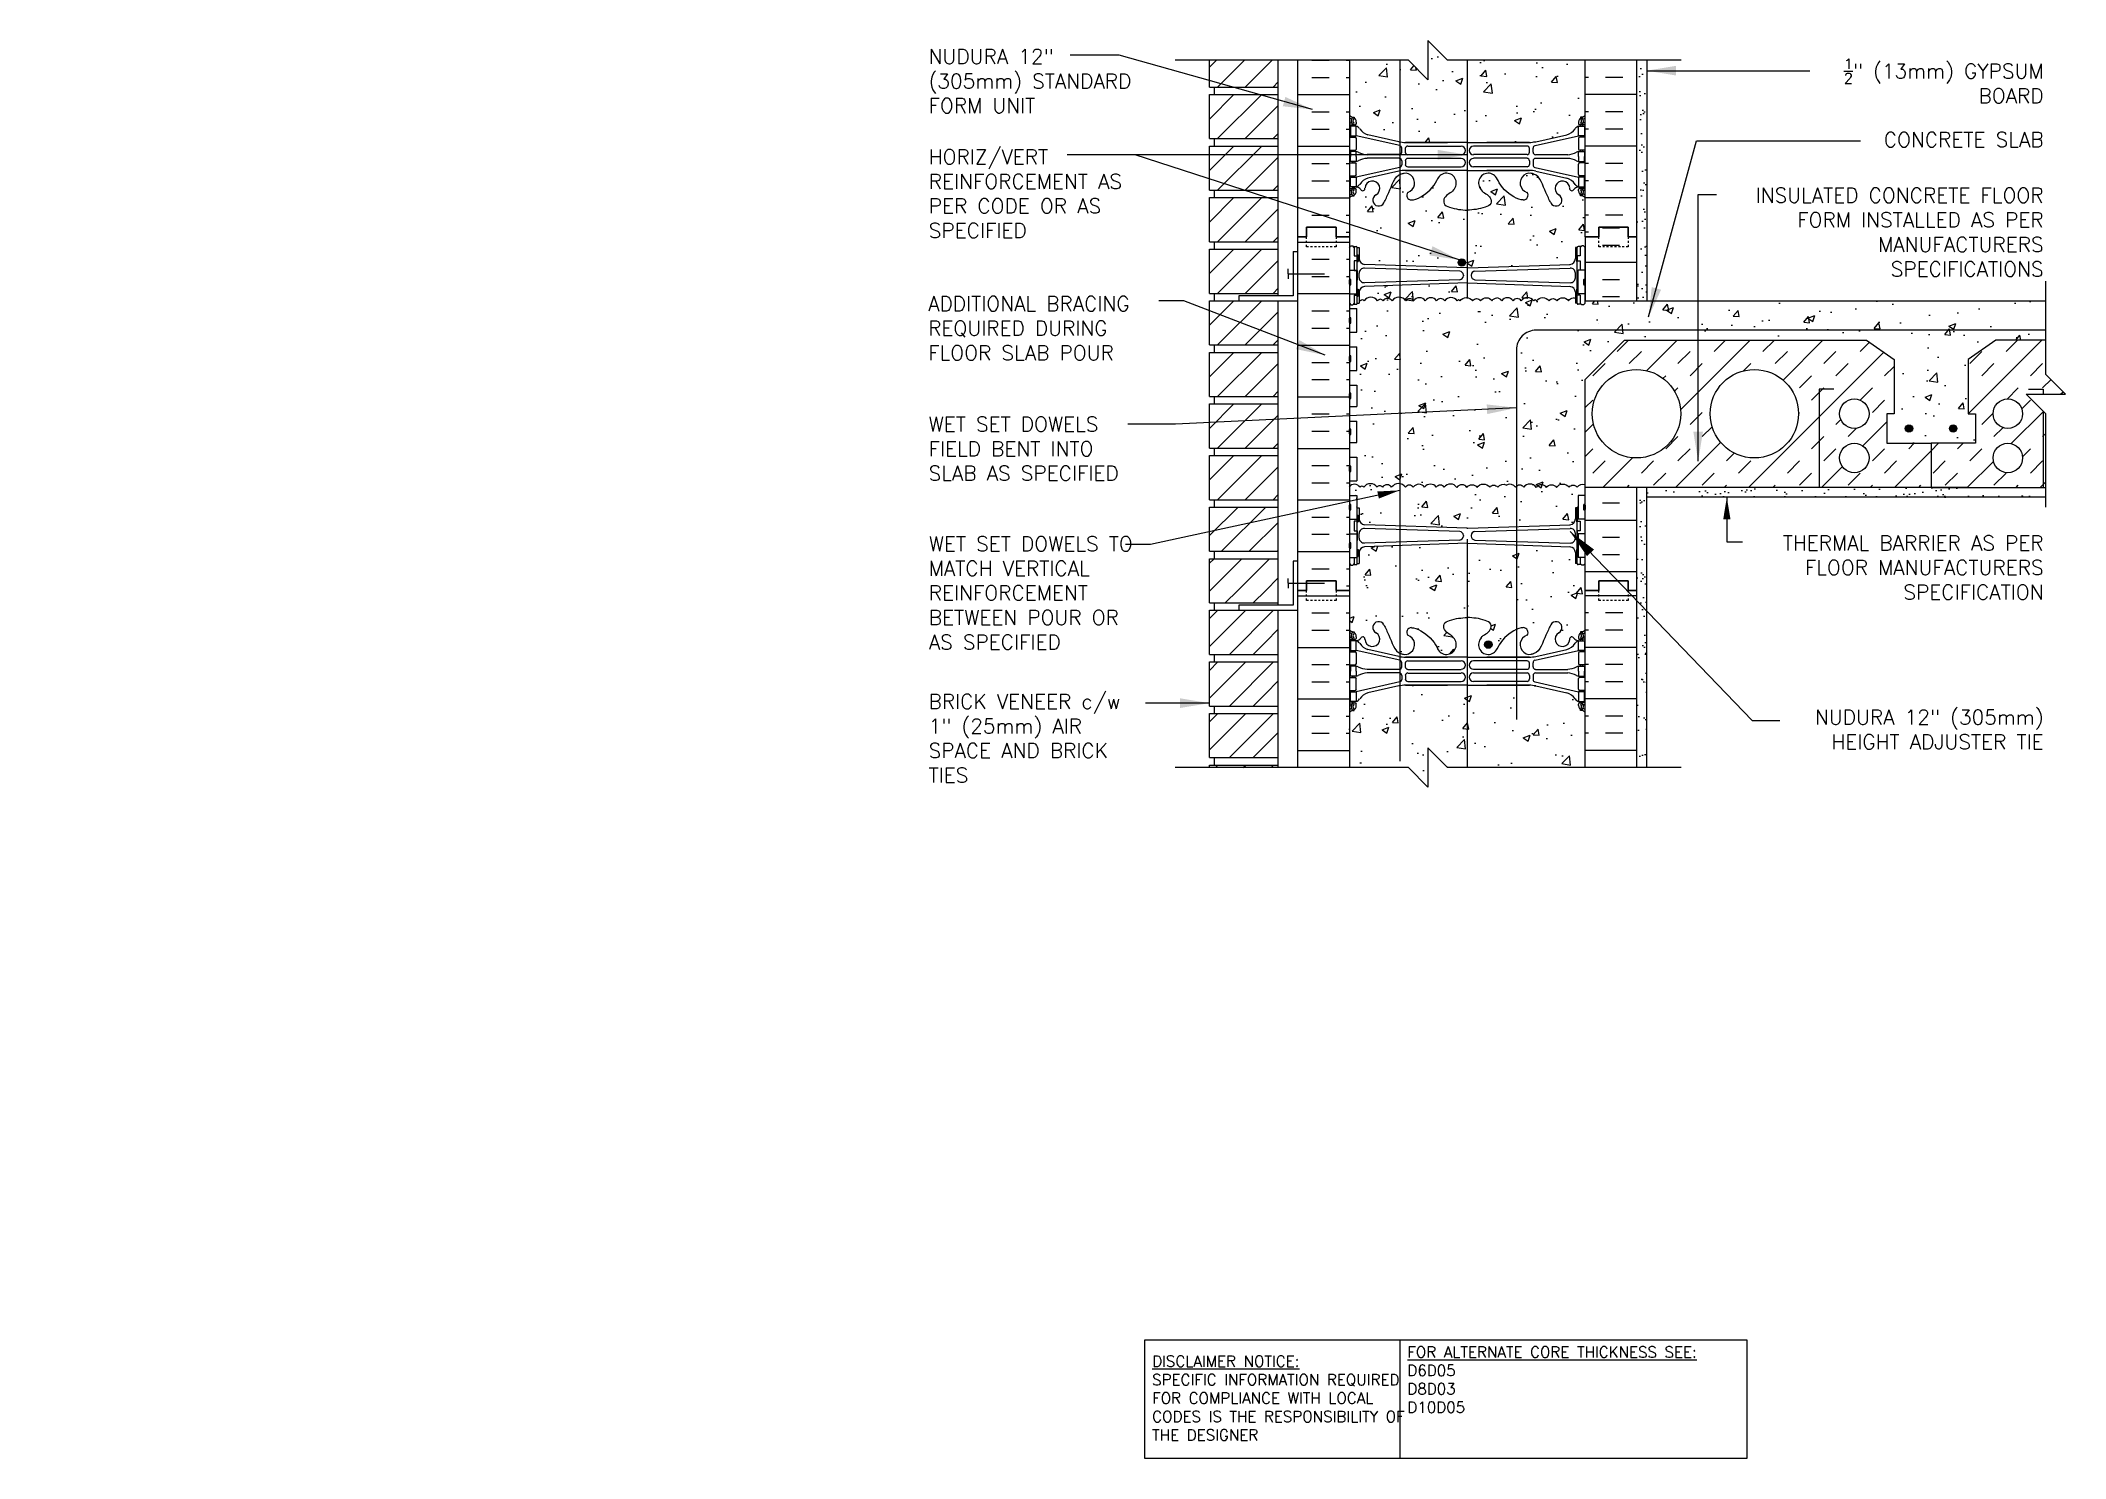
# Model space of a CAD drawing. Header units: inches. Extents: x 191 to 294, y 47 to 119.
import ezdxf

# ---------------------------------------------------------------- set-up
doc = ezdxf.new("R2010")
doc.units = ezdxf.units.IN
doc.header["$LTSCALE"] = 0.5
doc.header["$MEASUREMENT"] = 0
doc.linetypes.add('DASHED2', pattern=[0.375, 0.25, -0.125])
for name, color, linetype in [('HATCH', 12, 'Continuous'), ('line25', 2, 'Continuous'), ('LINE3', 3, 'Continuous'), ('LINE50', 5, 'Continuous'), ('LINE9', 9, 'Continuous'), ('TEXT', 4, 'Continuous'), ('Web_Edge', 9, 'Continuous')]:
    doc.layers.add(name, color=color, linetype=linetype)
doc.styles.add('DIM', font='romans.shx', dxfattribs={"width": 0.7})
doc.styles.add('ROMANS', font='romans.shx', dxfattribs={"height": 0.75})
doc.styles.get("Standard").update_dxf_attribs({"font": 'romans.shx', "height": 0.75})
doc.linetypes.add('STEEL', pattern='A,0.5,-0.2,["X",Standard,S=0.1,R=0,X=-0.1,Y=-0.05],-0.1', length=0.8)
doc.dimstyles.new('ext_12', dxfattribs={"dimscale": 12, "dimtxt": 0.09375, "dimasz": 0.09375, "dimexe": 0.09375, "dimexo": 0.0625, "dimgap": 0.0625, "dimtad": 1, "dimdec": 1, "dimzin": 2, "dimdsep": 46, "dimlunit": 4, "dimtxsty": 'DIM', "dimcen": 0.09, "dimdle": 0.09375, "dimclrt": 4, "dimadec": 0, "dimazin": 0, "dimtfac": 1, "dimtdec": 1, "dimtmove": 2, "dimatfit": 3, "dimfxl": 1, "dimfrac": 2, "dimtolj": 1, "dimtzin": 0, "dimarcsym": 0})
doc.dimstyles.new('ext_8', dxfattribs={"dimscale": 8, "dimtxt": 0.09375, "dimasz": 0.09375, "dimexe": 0.09375, "dimexo": 0.0625, "dimgap": 0.0625, "dimtad": 1, "dimdec": 1, "dimzin": 3, "dimdsep": 46, "dimlunit": 4, "dimtxsty": 'DIM', "dimcen": 0.09, "dimdle": 0.09375, "dimclrt": 4, "dimadec": 0, "dimazin": 0, "dimtfac": 1, "dimtdec": 1, "dimtmove": 2, "dimatfit": 3, "dimfxl": 1, "dimfrac": 2, "dimtolj": 1, "dimtzin": 0, "dimarcsym": 0})
pattern_1 = [(37.5, (74.3014, -36.3543), (-0.0314967, 0.963412), [0, -0.76, 0, -0.85, 0, -0.8125]), (7.5, (74.3014, -36.3543), (0.8848884, 1.411073), [0, -0.41, 0, -0.685, 0, -0.2625]), (327.5, (73.6864, -36.3543), (1.557071, 0.0028295), [0, -0.25, 0, -0.9, 0, -1.175]), (317.5, (73.6864, -36.3543), (1.503063, 0.438838), [0, -0.125, 0, -0.59, 0, -0.675])]

msp = doc.modelspace()

# ---------------------------------------------------------------- texts
at = {"layer": 'TEXT', "char_height": 0.75, "style": 'ROMANS'}
for s, insert, width, attachment_point in [('NUDURA 12" (305mm) STANDARD FORM UNIT', (236.01, 117.24), 11.8116, 4), ('\\A1; {\\H0.7x;\\S1/2;}" (13mm) GYPSUM BOARD', (292.76, 117.25), 12.1742, 6), ('\\A1;CONCRETE SLAB', (292.76, 114.26), 12.1742, 6), ('HORIZ/VERT REINFORCEMENT AS PER CODE OR AS SPECIFIED', (236.02, 111.51), 13.336, 4), ('INSULATED CONCRETE FLOOR FORM INSTALLED AS PER MANUFACTURERS SPECIFICATIONS', (292.76, 109.55), 17.6264, 6), ('ADDITIONAL BRACING REQUIRED DURING FLOOR SLAB POUR', (235.99, 104.66), 12.1742, 4), ('WET SET DOWELS FIELD BENT INTO SLAB AS SPECIFIED', (236.01, 98.53), 12.1785, 4), ('\\A1;WET SET DOWELS TO MATCH VERTICAL REINFORCEMENT BETWEEN POUR OR AS SPECIFIED', (236.02, 91.19), 11.407, 4), ('THERMAL BARRIER AS PER FLOOR MANUFACTURERS SPECIFICATION', (292.76, 92.48), 17.2466, 6), ('BRICK VENEER c/w 1" (25mm) AIR SPACE AND BRICK TIES', (236.01, 83.79), 11.9067, 4), ('NUDURA 12" (305mm) HEIGHT ADJUSTER TIE', (292.76, 84.24), 13.2081, 6)]:
    msp.add_mtext(s, dxfattribs=dict(at, insert=insert, width=width, attachment_point=attachment_point))
at = {"layer": 'TEXT', "char_height": 0.5625, "attachment_point": 4}
for s, insert, width in [('{\\LFOR ALTERNATE CORE THICKNESS SEE:\\P}D6D05\\PD8D03\\PD10D05', (260.38, 51.15), 23.333), ('{\\LDISCLAIMER NOTICE:}\\PSPECIFIC INFORMATION REQUIRED FOR COMPLIANCE WITH LOCAL CODES IS THE RESPONSIBILITY OF THE DESIGNER', (247.39, 50.21), 14.0024)]:
    msp.add_mtext(s, dxfattribs=dict(at, insert=insert, width=width))

# ---------------------------------------------------------------- hatches: boundary and pattern name
at = {"layer": 'HATCH'}
h = msp.add_hatch(dxfattribs=at)
h.set_pattern_fill('AR-CONC', color=256, scale=0.5)
h.set_pattern_definition([(50, (0, 0), (3.5863, -0.31376), [0.375, -4.125]), (355, (0, 0), (-0.693757, 3.76096), [0.3, -3.3]), (100.4514, (0.299, -0.026), (2.892544, 3.4472), [0.3187, -3.50571]), (46.1842, (0, 1), (5.336207, -0.827596), [0.5625, -6.1875]), (96.6356, (0.4447, 0.931), (4.67331, 4.87059), [0.47805, -5.25857]), (351.1842, (0, 1), (4.67331, 4.87059), [0.45, -4.95]), (21, (0.5, 0.75), (2.984535, -2.013094), [0.375, -4.125]), (326, (0.5, 0.75), (1.216577, 3.62575), [0.3, -3.3]), (71.4514, (0.7487, 0.5822), (4.20111, 1.612656), [0.3187, -3.50571]), (37.5, (0, 0), (0.0607993, 1.6644693), [0, -3.26, 0, -3.35, 0, -3.3125]), (7.5, (0, 0), (1.315348, 1.972059), [0, -1.91, 0, -3.185, 0, -1.2625]), (327.5, (-1.115, 0), (2.669112, -0.1127744), [0, -1.25, 0, -3.9, 0, -5.175]), (317.5, (-1.615, 0), (2.91593, 0.500525), [0, -1.625, 0, -2.59, 0, -3.675])])
h.paths.add_polyline_path([(269.43, 118.31), (262.43, 118.31), (261.43, 119.31), (261.43, 117.31), (260.43, 118.31), (257.43, 118.31), (257.43, 115.5, 0.088416), (257.58, 115.4), (257.67, 115.4), (257.67, 115.36, -0.249069), (257.78, 115.15), (257.78, 115.08, -0.414214), (257.72, 115.02), (257.67, 115.02), (257.67, 114.95), (257.78, 114.95, -0.155529), (257.95, 114.82, 0.180914), (258.37, 114.51), (259.95, 114.15, 0.054974), (260.28, 114.12), (263.43, 114.12), (266.59, 114.12, 0.054974), (266.92, 114.15), (268.5, 114.51, 0.180914), (268.92, 114.82, -0.155529), (269.09, 114.95), (269.2, 114.95), (269.2, 115.02), (269.15, 115.02, -0.414214), (269.09, 115.08), (269.09, 115.15, -0.249069), (269.2, 115.36), (269.2, 115.4), (269.29, 115.4, 0.088416), (269.43, 115.5)])
edge = h.paths.add_edge_path()
edge.add_line((269.43, 109.31), (269.43, 111.31))
edge.add_arc((269.09, 110.94), 0.5, 46.2109, 66.4218)
edge.add_line((269.29, 111.4), (269.2, 111.4))
edge.add_line((269.2, 111.4), (269.2, 111.44))
edge.add_arc((269.34, 111.65), 0.25, 180, 235.9442, ccw=False)
edge.add_line((269.09, 111.65), (269.09, 111.72))
edge.add_arc((269.15, 111.72), 0.0625, 90, 180, ccw=False)
edge.add_line((269.15, 111.78), (269.2, 111.78))
edge.add_line((269.2, 111.78), (269.2, 111.85))
edge.add_line((269.2, 111.85), (269.09, 111.85))
edge.add_arc((269.13, 111.5), 0.352, 96.1291, 141.5331)
edge.add_arc((268.75, 111.77), 0.113, 167.8156, 334.0569, ccw=False)
edge.add_arc((268.27, 111.78), 0.375, 2.9237, 239.8675)
edge.add_arc((267.95, 111.18), 0.3, -152.403, 63.9425, ccw=False)
edge.add_spline(control_points=[(267.68, 111.04), (267.6, 111.21), (267.34, 111.7), (267.15, 112.38), (266.82, 112.51)], knot_values=[0, 0, 0, 0, 0.579211, 1.703896, 1.703896, 1.703896, 1.703896], degree=3, periodic=0)
edge.add_spline(control_points=[(266.82, 112.51), (266.77, 112.53), (266.72, 112.54), (266.66, 112.55)], knot_values=[1.703896, 1.703896, 1.703896, 1.703896, 1.875321, 1.875321, 1.875321, 1.875321], degree=3, periodic=0)
edge.add_arc((266.62, 112.05), 0.5, 85.2926, 251.7937)
edge.add_arc((266.28, 111.43), 0.242, -90, 38.2327, ccw=False)
edge.add_spline(control_points=[(266.28, 111.19), (266.15, 111.18), (265.34, 111.54), (265.09, 111.98), (264.95, 112.26)], knot_values=[0.038125, 0.038125, 0.038125, 0.038125, 0.320663, 1.237398, 1.237398, 1.237398, 1.237398], degree=3, periodic=0)
edge.add_arc((264.5, 112.05), 0.5, 24.819, 224.1875)
edge.add_spline(control_points=[(264.14, 111.7), (264.25, 111.54), (264.61, 111.45), (264.68, 110.96), (264.13, 110.72), (263.73, 110.69), (263.43, 110.67)], knot_values=[0.229407, 0.229407, 0.229407, 0.229407, 0.844432, 1.128849, 1.464331, 2.389004, 2.389004, 2.389004, 2.389004], degree=3, periodic=0)
edge.add_spline(control_points=[(263.43, 110.67), (263.14, 110.69), (262.73, 110.72), (262.19, 110.96), (262.26, 111.45), (262.62, 111.54), (262.73, 111.7)], knot_values=[0.229407, 0.229407, 0.229407, 0.229407, 1.15408, 1.489562, 1.773979, 2.389004, 2.389004, 2.389004, 2.389004], degree=3, periodic=0)
edge.add_arc((262.37, 112.05), 0.5, 315.8125, 515.181)
edge.add_spline(control_points=[(261.92, 112.26), (261.78, 111.98), (261.53, 111.54), (260.71, 111.18), (260.59, 111.19)], knot_values=[0.038125, 0.038125, 0.038125, 0.038125, 0.95486, 1.237398, 1.237398, 1.237398, 1.237398], degree=3, periodic=0)
edge.add_arc((260.59, 111.43), 0.242, 141.7673, 270, ccw=False)
edge.add_arc((260.25, 112.05), 0.5, 288.2063, 454.7074)
edge.add_spline(control_points=[(260.21, 112.55), (260.15, 112.54), (260.09, 112.53), (260.04, 112.51)], knot_values=[1.703896, 1.703896, 1.703896, 1.703896, 1.875321, 1.875321, 1.875321, 1.875321], degree=3, periodic=0)
edge.add_spline(control_points=[(260.04, 112.51), (259.72, 112.38), (259.52, 111.7), (259.27, 111.21), (259.19, 111.04)], knot_values=[0, 0, 0, 0, 1.124685, 1.703896, 1.703896, 1.703896, 1.703896], degree=3, periodic=0)
edge.add_arc((258.92, 111.18), 0.3, 116.0575, 333.031, ccw=False)
edge.add_arc((258.6, 111.78), 0.375, 300.1325, 537.0763)
edge.add_arc((258.11, 111.77), 0.113, -154.0569, 12.1844, ccw=False)
edge.add_arc((257.74, 111.5), 0.352, 38.4669, 83.8709)
edge.add_line((257.78, 111.85), (257.67, 111.85))
edge.add_line((257.67, 111.85), (257.67, 111.78))
edge.add_line((257.67, 111.78), (257.72, 111.78))
edge.add_arc((257.72, 111.72), 0.0625, 0, 90, ccw=False)
edge.add_line((257.78, 111.72), (257.78, 111.65))
edge.add_arc((257.53, 111.65), 0.25, 304.0558, 360, ccw=False)
edge.add_line((257.67, 111.44), (257.67, 111.4))
edge.add_line((257.67, 111.4), (257.58, 111.4))
edge.add_arc((257.78, 110.94), 0.5, 113.5782, 133.7891)
edge.add_line((257.43, 111.31), (257.43, 109.31))
edge.add_line((257.43, 109.31), (257.43, 108.77))
edge.add_line((257.43, 108.77), (257.51, 108.85))
edge.add_line((257.51, 108.85), (257.6, 108.85))
edge.add_line((257.6, 108.85), (257.63, 108.82))
edge.add_line((257.63, 108.82), (257.78, 108.82))
edge.add_arc((257.78, 108.77), 0.05, 0, 90, ccw=False)
edge.add_line((257.83, 108.77), (257.93, 108.77))
edge.add_line((257.93, 108.77), (257.93, 108.21))
edge.add_arc((258.23, 108.21), 0.3, 180, 265.2426)
edge.add_line((258.21, 107.91), (263.42, 107.73))
edge.add_arc((263.43, 107.93), 0.2, 265.2426, 270)
edge.add_arc((263.43, 107.93), 0.2, 270, 274.7574)
edge.add_line((263.45, 107.73), (268.66, 107.91))
edge.add_arc((268.63, 108.21), 0.3, 274.7574, 360)
edge.add_line((268.93, 108.21), (268.93, 108.77))
edge.add_line((268.93, 108.77), (269.03, 108.77))
edge.add_arc((269.08, 108.77), 0.05, 90, 180, ccw=False)
edge.add_line((269.08, 108.82), (269.23, 108.82))
edge.add_line((269.23, 108.82), (269.26, 108.85))
edge.add_line((269.26, 108.85), (269.35, 108.85))
edge.add_line((269.35, 108.85), (269.43, 108.77))
edge.add_line((269.43, 108.77), (269.43, 109.31))
h.paths.add_polyline_path([(268.66, 106.79), (263.45, 106.97, 0.020761), (263.43, 106.97, 0.020761), (263.42, 106.97), (258.21, 106.79, 0.390098), (257.93, 106.49), (257.93, 106.13, -0.069351), (258, 106.06, -0.520567), (258.18, 106.06, -0.520567), (258.86, 106.06, -0.520567), (259.14, 106.06, -0.520567), (259.6, 106.06, -0.520567), (260.3, 106.06, -0.520567), (260.7, 106.06, -0.520567), (261.29, 106.06, -0.520567), (261.87, 106.06, -0.520567), (262.28, 106.06, -0.520567), (262.92, 106.06, -0.079956), (262.99, 106.13, -0.079956), (263.06, 106.06, -0.520567), (263.7, 106.06, -0.520567), (264.11, 106.06, -0.520567), (264.69, 106.06, -0.210681), (264.93, 106.21, -0.210681), (265.18, 106.06, -0.520567), (265.76, 106.06, -0.520567), (266.17, 106.06, -0.520567), (266.81, 106.06, -0.079956), (266.88, 106.13, -0.079956), (266.95, 106.06, -0.520567), (267.59, 106.06, -0.520567), (268, 106.06, -0.520567), (268.58, 106.06, -0.210681), (268.83, 106.21, -0.078509), (268.93, 106.18), (268.93, 106.49, 0.390098)])
h.paths.add_polyline_path([(269.43, 102.06), (271.43, 104.06), (283.74, 104.06), (285.15, 103.07), (285.15, 100.31), (284.79, 100.31), (284.79, 98.81), (287.04, 98.81), (289.29, 98.81), (289.29, 100.31), (288.92, 100.31), (288.93, 100.31), (288.93, 103.07), (290.33, 104.06), (292.88, 104.06), (292.88, 106.06), (269.43, 106.06), (269.43, 105.93), (269.35, 105.85), (269.26, 105.85), (269.23, 105.88), (269.08, 105.88, -0.414214), (269.03, 105.93), (268.93, 105.93), (268.93, 106.18, 0.078509), (268.83, 106.21, 0.210681), (268.58, 106.06, 0.520567), (268, 106.06, 0.520567), (267.59, 106.06, 0.520567), (266.95, 106.06, 0.079956), (266.88, 106.13, 0.079956), (266.81, 106.06, 0.520567), (266.17, 106.06, 0.520567), (265.76, 106.06, 0.520567), (265.18, 106.06, 0.210681), (264.93, 106.21, 0.210681), (264.69, 106.06, 0.520567), (264.11, 106.06, 0.520567), (263.7, 106.06, 0.520567), (263.06, 106.06, 0.079956), (262.99, 106.13, 0.079956), (262.92, 106.06, 0.520567), (262.28, 106.06, 0.520567), (261.87, 106.06, 0.520567), (261.29, 106.06, 0.520567), (260.7, 106.06, 0.520567), (260.3, 106.06, 0.520567), (259.6, 106.06, 0.520567), (259.14, 106.06, 0.520567), (258.86, 106.06, 0.520567), (258.18, 106.06, 0.520567), (258, 106.06, 0.069351), (257.93, 106.13), (257.93, 105.93), (257.83, 105.93, -0.414214), (257.78, 105.88), (257.63, 105.88), (257.6, 105.85), (257.51, 105.85), (257.43, 105.93), (257.43, 105.66), (257.8, 105.66), (257.8, 104.46), (257.43, 104.46), (257.43, 103.71), (257.8, 103.71), (257.8, 102.51), (257.43, 102.51), (257.43, 101.76), (257.8, 101.76), (257.8, 100.68), (257.43, 100.68), (257.43, 99.93), (257.8, 99.93), (257.8, 98.85), (257.43, 98.85), (257.43, 98.1), (257.8, 98.1), (257.8, 96.9), (257.43, 96.9), (257.43, 96.6, -0.506254), (257.97, 96.57, -0.520567), (258.16, 96.57, -0.520567), (258.84, 96.57, -0.520567), (259.11, 96.57, -0.520567), (259.58, 96.57, -0.520567), (260.28, 96.57, -0.520567), (260.68, 96.57, -0.520567), (261.26, 96.57, -0.520567), (261.85, 96.57, -0.520567), (262.26, 96.57, -0.520567), (262.9, 96.56, -0.520567), (263.41, 96.56, -0.520567), (263.93, 96.56, -0.520567), (264.57, 96.57, -0.520567), (264.98, 96.57, -0.376132), (265.43, 96.68, -0.376132), (265.89, 96.57, -0.520567), (266.3, 96.57, -0.520567), (266.94, 96.56, -0.520567), (267.46, 96.56, -0.520567), (267.97, 96.56, -0.520567), (268.61, 96.57, -0.520567), (269.02, 96.57, -0.339573), (269.43, 96.7)])
h.paths.add_polyline_path([(268.93, 95.52), (269.03, 95.52, -0.327813), (269.07, 95.57), (269.07, 96.15), (269.43, 96.15), (269.43, 96.7, 0.339573), (269.02, 96.57, 0.520567), (268.61, 96.57, 0.520567), (267.97, 96.56, 0.520567), (267.46, 96.56, 0.520567), (266.94, 96.56, 0.520567), (266.3, 96.57, 0.520567), (265.89, 96.57, 0.376132), (265.43, 96.68, 0.376132), (264.98, 96.57, 0.520567), (264.57, 96.57, 0.520567), (263.93, 96.56, 0.520567), (263.41, 96.56, 0.520567), (262.9, 96.56, 0.520567), (262.26, 96.57, 0.520567), (261.85, 96.57, 0.520567), (261.26, 96.57, 0.520567), (260.68, 96.57, 0.520567), (260.28, 96.57, 0.520567), (259.58, 96.57, 0.520567), (259.11, 96.57, 0.520567), (258.84, 96.57, 0.520567), (258.16, 96.57, 0.520567), (257.97, 96.57, 0.506254), (257.43, 96.6), (257.43, 96.15), (257.8, 96.15), (257.8, 95.57, -0.327813), (257.83, 95.52), (257.93, 95.52), (257.93, 94.96, 0.390098), (258.21, 94.66), (263.42, 94.48, 0.020761), (263.43, 94.48, 0.020761), (263.45, 94.48), (268.66, 94.66, 0.390098), (268.93, 94.96)])
edge = h.paths.add_edge_path()
edge.add_line((269.43, 91.31), (269.43, 92.68))
edge.add_line((269.43, 92.68), (269.35, 92.6))
edge.add_line((269.35, 92.6), (269.26, 92.6))
edge.add_line((269.26, 92.6), (269.23, 92.63))
edge.add_line((269.23, 92.63), (269.08, 92.63))
edge.add_arc((269.08, 92.68), 0.05, 180, 270, ccw=False)
edge.add_line((269.03, 92.68), (268.93, 92.68))
edge.add_line((268.93, 92.68), (268.93, 93.24))
edge.add_arc((268.63, 93.24), 0.3, 360, 445.2426)
edge.add_line((268.66, 93.54), (263.45, 93.72))
edge.add_arc((263.43, 93.52), 0.2, 85.2426, 90)
edge.add_arc((263.43, 93.52), 0.2, 90, 94.7574)
edge.add_line((263.42, 93.72), (258.21, 93.54))
edge.add_arc((258.23, 93.24), 0.3, 94.7574, 180)
edge.add_line((257.93, 93.24), (257.93, 92.68))
edge.add_line((257.93, 92.68), (257.83, 92.68))
edge.add_arc((257.78, 92.68), 0.05, -90, 0, ccw=False)
edge.add_line((257.78, 92.63), (257.63, 92.63))
edge.add_line((257.63, 92.63), (257.6, 92.6))
edge.add_line((257.6, 92.6), (257.51, 92.6))
edge.add_line((257.51, 92.6), (257.43, 92.68))
edge.add_line((257.43, 92.68), (257.43, 91.31))
edge.add_line((257.43, 91.31), (257.43, 89.31))
edge.add_arc((257.78, 89.67), 0.5, 226.2109, 246.4218)
edge.add_line((257.58, 89.21), (257.67, 89.21))
edge.add_line((257.67, 89.21), (257.67, 89.17))
edge.add_arc((257.53, 88.96), 0.25, 0, 55.9442, ccw=False)
edge.add_line((257.78, 88.96), (257.78, 88.89))
edge.add_arc((257.72, 88.89), 0.0625, -90, 0, ccw=False)
edge.add_line((257.72, 88.83), (257.67, 88.83))
edge.add_line((257.67, 88.83), (257.67, 88.76))
edge.add_line((257.67, 88.76), (257.78, 88.76))
edge.add_arc((257.74, 89.11), 0.352, 276.1291, 321.5331)
edge.add_arc((258.11, 88.84), 0.113, -12.1844, 154.0569, ccw=False)
edge.add_arc((258.6, 88.84), 0.375, 182.9237, 419.8675)
edge.add_arc((258.92, 89.43), 0.3, 27.597, 243.9425, ccw=False)
edge.add_spline(control_points=[(259.19, 89.57), (259.25, 89.44), (259.32, 89.31), (259.38, 89.17)], knot_values=[0, 0, 0, 0, 0.447744, 0.447744, 0.447744, 0.447744], degree=3, periodic=0)
edge.add_spline(control_points=[(259.38, 89.17), (259.4, 89.13), (259.48, 88.95), (259.55, 88.75), (259.62, 88.61)], knot_values=[0.447744, 0.447744, 0.447744, 0.447744, 0.579211, 1.009728, 1.009728, 1.009728, 1.009728], degree=3, periodic=0)
edge.add_spline(control_points=[(259.62, 88.61), (259.63, 88.58), (259.65, 88.54), (259.66, 88.51)], knot_values=[1.009728, 1.009728, 1.009728, 1.009728, 1.116334, 1.116334, 1.116334, 1.116334], degree=3, periodic=0)
edge.add_spline(control_points=[(259.66, 88.51), (259.68, 88.48), (259.69, 88.46), (259.71, 88.43)], knot_values=[1.116334, 1.116334, 1.116334, 1.116334, 1.201719, 1.201719, 1.201719, 1.201719], degree=3, periodic=0)
edge.add_spline(control_points=[(259.71, 88.43), (259.72, 88.41), (259.74, 88.38), (259.75, 88.36)], knot_values=[1.201719, 1.201719, 1.201719, 1.201719, 1.282554, 1.282554, 1.282554, 1.282554], degree=3, periodic=0)
edge.add_spline(control_points=[(259.75, 88.36), (259.76, 88.34), (259.77, 88.33), (259.78, 88.31)], knot_values=[1.282554, 1.282554, 1.282554, 1.282554, 1.339569, 1.339569, 1.339569, 1.339569], degree=3, periodic=0)
edge.add_spline(control_points=[(259.78, 88.31), (259.79, 88.3), (259.8, 88.29), (259.82, 88.27)], knot_values=[1.339569, 1.339569, 1.339569, 1.339569, 1.393854, 1.393854, 1.393854, 1.393854], degree=3, periodic=0)
edge.add_spline(control_points=[(259.82, 88.27), (259.83, 88.26), (259.84, 88.24), (259.85, 88.23)], knot_values=[1.393854, 1.393854, 1.393854, 1.393854, 1.451471, 1.451471, 1.451471, 1.451471], degree=3, periodic=0)
edge.add_spline(control_points=[(259.85, 88.23), (259.86, 88.22), (259.88, 88.21), (259.89, 88.2)], knot_values=[1.451471, 1.451471, 1.451471, 1.451471, 1.505342, 1.505342, 1.505342, 1.505342], degree=3, periodic=0)
edge.add_spline(control_points=[(259.89, 88.2), (259.9, 88.19), (259.92, 88.17), (259.93, 88.16)], knot_values=[1.505342, 1.505342, 1.505342, 1.505342, 1.563384, 1.563384, 1.563384, 1.563384], degree=3, periodic=0)
edge.add_spline(control_points=[(259.93, 88.16), (259.95, 88.15), (259.96, 88.14), (259.97, 88.14)], knot_values=[1.563384, 1.563384, 1.563384, 1.563384, 1.616944, 1.616944, 1.616944, 1.616944], degree=3, periodic=0)
edge.add_spline(control_points=[(259.97, 88.14), (259.98, 88.13), (260, 88.12), (260.01, 88.12)], knot_values=[1.616944, 1.616944, 1.616944, 1.616944, 1.660465, 1.660465, 1.660465, 1.660465], degree=3, periodic=0)
edge.add_spline(control_points=[(260.01, 88.12), (260.02, 88.11), (260.03, 88.11), (260.04, 88.1)], knot_values=[1.660465, 1.660465, 1.660465, 1.660465, 1.703896, 1.703896, 1.703896, 1.703896], degree=3, periodic=0)
edge.add_spline(control_points=[(260.04, 88.1), (260.05, 88.1), (260.06, 88.09), (260.07, 88.09)], knot_values=[1.703896, 1.703896, 1.703896, 1.703896, 1.737704, 1.737704, 1.737704, 1.737704], degree=3, periodic=0)
edge.add_spline(control_points=[(260.07, 88.09), (260.09, 88.09), (260.1, 88.08), (260.11, 88.08)], knot_values=[1.737704, 1.737704, 1.737704, 1.737704, 1.78039, 1.78039, 1.78039, 1.78039], degree=3, periodic=0)
edge.add_spline(control_points=[(260.11, 88.08), (260.13, 88.07), (260.14, 88.07), (260.16, 88.07)], knot_values=[1.78039, 1.78039, 1.78039, 1.78039, 1.824512, 1.824512, 1.824512, 1.824512], degree=3, periodic=0)
edge.add_spline(control_points=[(260.16, 88.07), (260.17, 88.06), (260.19, 88.06), (260.21, 88.06)], knot_values=[1.824512, 1.824512, 1.824512, 1.824512, 1.875321, 1.875321, 1.875321, 1.875321], degree=3, periodic=0)
edge.add_arc((260.25, 88.56), 0.5, 265.2926, 431.7937)
edge.add_arc((260.59, 89.18), 0.242, 90, 218.2327, ccw=False)
edge.add_spline(control_points=[(260.59, 89.42), (260.6, 89.42), (260.61, 89.42), (260.62, 89.42)], knot_values=[0.038125, 0.038125, 0.038125, 0.038125, 0.057028, 0.057028, 0.057028, 0.057028], degree=3, periodic=0)
edge.add_spline(control_points=[(260.62, 89.42), (260.63, 89.42), (260.64, 89.42), (260.64, 89.42)], knot_values=[0.057028, 0.057028, 0.057028, 0.057028, 0.075602, 0.075602, 0.075602, 0.075602], degree=3, periodic=0)
edge.add_spline(control_points=[(260.64, 89.42), (260.65, 89.42), (260.66, 89.42), (260.67, 89.42)], knot_values=[0.075602, 0.075602, 0.075602, 0.075602, 0.094832, 0.094832, 0.094832, 0.094832], degree=3, periodic=0)
edge.add_spline(control_points=[(260.67, 89.42), (260.68, 89.41), (260.69, 89.41), (260.7, 89.41)], knot_values=[0.094832, 0.094832, 0.094832, 0.094832, 0.114375, 0.114375, 0.114375, 0.114375], degree=3, periodic=0)
edge.add_spline(control_points=[(260.7, 89.41), (260.72, 89.4), (260.75, 89.4), (260.77, 89.39)], knot_values=[0.114375, 0.114375, 0.114375, 0.114375, 0.151527, 0.151527, 0.151527, 0.151527], degree=3, periodic=0)
edge.add_spline(control_points=[(260.77, 89.39), (260.79, 89.38), (260.81, 89.38), (260.84, 89.37)], knot_values=[0.151527, 0.151527, 0.151527, 0.151527, 0.190624, 0.190624, 0.190624, 0.190624], degree=3, periodic=0)
edge.add_spline(control_points=[(260.84, 89.37), (260.88, 89.35), (260.93, 89.33), (260.97, 89.31)], knot_values=[0.190624, 0.190624, 0.190624, 0.190624, 0.264927, 0.264927, 0.264927, 0.264927], degree=3, periodic=0)
edge.add_spline(control_points=[(260.97, 89.31), (261, 89.29), (261.05, 89.27), (261.09, 89.24), (261.1, 89.24)], knot_values=[0.264927, 0.264927, 0.264927, 0.264927, 0.320663, 0.337943, 0.337943, 0.337943, 0.337943], degree=3, periodic=0)
edge.add_spline(control_points=[(261.1, 89.24), (261.14, 89.21), (261.18, 89.19), (261.22, 89.16)], knot_values=[0.337943, 0.337943, 0.337943, 0.337943, 0.416132, 0.416132, 0.416132, 0.416132], degree=3, periodic=0)
edge.add_spline(control_points=[(261.22, 89.16), (261.26, 89.14), (261.29, 89.12), (261.32, 89.09)], knot_values=[0.416132, 0.416132, 0.416132, 0.416132, 0.48854, 0.48854, 0.48854, 0.48854], degree=3, periodic=0)
edge.add_spline(control_points=[(261.32, 89.09), (261.36, 89.07), (261.39, 89.04), (261.42, 89.02)], knot_values=[0.48854, 0.48854, 0.48854, 0.48854, 0.567328, 0.567328, 0.567328, 0.567328], degree=3, periodic=0)
edge.add_spline(control_points=[(261.42, 89.02), (261.45, 88.99), (261.48, 88.97), (261.5, 88.94)], knot_values=[0.567328, 0.567328, 0.567328, 0.567328, 0.639328, 0.639328, 0.639328, 0.639328], degree=3, periodic=0)
edge.add_spline(control_points=[(261.5, 88.94), (261.53, 88.92), (261.56, 88.89), (261.58, 88.86)], knot_values=[0.639328, 0.639328, 0.639328, 0.639328, 0.718521, 0.718521, 0.718521, 0.718521], degree=3, periodic=0)
edge.add_spline(control_points=[(261.58, 88.86), (261.61, 88.84), (261.63, 88.81), (261.65, 88.79)], knot_values=[0.718521, 0.718521, 0.718521, 0.718521, 0.789856, 0.789856, 0.789856, 0.789856], degree=3, periodic=0)
edge.add_spline(control_points=[(261.65, 88.79), (261.67, 88.76), (261.69, 88.73), (261.71, 88.71)], knot_values=[0.789856, 0.789856, 0.789856, 0.789856, 0.869703, 0.869703, 0.869703, 0.869703], degree=3, periodic=0)
edge.add_spline(control_points=[(261.71, 88.71), (261.73, 88.68), (261.75, 88.65), (261.77, 88.62)], knot_values=[0.869703, 0.869703, 0.869703, 0.869703, 0.95312, 0.95312, 0.95312, 0.95312], degree=3, periodic=0)
edge.add_spline(control_points=[(261.77, 88.62), (261.8, 88.57), (261.82, 88.53), (261.85, 88.48)], knot_values=[0.95312, 0.95312, 0.95312, 0.95312, 1.0964, 1.0964, 1.0964, 1.0964], degree=3, periodic=0)
edge.add_spline(control_points=[(261.85, 88.48), (261.87, 88.44), (261.9, 88.39), (261.92, 88.35)], knot_values=[1.0964, 1.0964, 1.0964, 1.0964, 1.237398, 1.237398, 1.237398, 1.237398], degree=3, periodic=0)
edge.add_arc((262.37, 88.56), 0.5, 204.819, 404.1875)
edge.add_spline(control_points=[(262.73, 88.91), (262.62, 89.07), (262.26, 89.16), (262.19, 89.66), (262.73, 89.89), (263.14, 89.92), (263.43, 89.94)], knot_values=[0.229407, 0.229407, 0.229407, 0.229407, 0.844432, 1.128849, 1.464331, 2.389004, 2.389004, 2.389004, 2.389004], degree=3, periodic=0)
edge.add_spline(control_points=[(263.43, 89.94), (263.73, 89.92), (264.13, 89.89), (264.68, 89.66), (264.61, 89.16), (264.25, 89.07), (264.14, 88.91)], knot_values=[0.229407, 0.229407, 0.229407, 0.229407, 1.15408, 1.489562, 1.773979, 2.389004, 2.389004, 2.389004, 2.389004], degree=3, periodic=0)
edge.add_arc((264.5, 88.56), 0.5, 135.8125, 335.181)
edge.add_spline(control_points=[(264.95, 88.35), (264.97, 88.39), (264.99, 88.44), (265.02, 88.48)], knot_values=[1.0964, 1.0964, 1.0964, 1.0964, 1.237398, 1.237398, 1.237398, 1.237398], degree=3, periodic=0)
edge.add_spline(control_points=[(265.02, 88.48), (265.04, 88.53), (265.07, 88.57), (265.1, 88.62)], knot_values=[0.95312, 0.95312, 0.95312, 0.95312, 1.0964, 1.0964, 1.0964, 1.0964], degree=3, periodic=0)
edge.add_spline(control_points=[(265.1, 88.62), (265.12, 88.65), (265.14, 88.68), (265.16, 88.71)], knot_values=[0.869703, 0.869703, 0.869703, 0.869703, 0.95312, 0.95312, 0.95312, 0.95312], degree=3, periodic=0)
edge.add_spline(control_points=[(265.16, 88.71), (265.18, 88.73), (265.2, 88.76), (265.22, 88.79)], knot_values=[0.789856, 0.789856, 0.789856, 0.789856, 0.869703, 0.869703, 0.869703, 0.869703], degree=3, periodic=0)
edge.add_spline(control_points=[(265.22, 88.79), (265.24, 88.81), (265.26, 88.84), (265.29, 88.86)], knot_values=[0.718521, 0.718521, 0.718521, 0.718521, 0.789856, 0.789856, 0.789856, 0.789856], degree=3, periodic=0)
edge.add_spline(control_points=[(265.29, 88.86), (265.31, 88.89), (265.34, 88.92), (265.36, 88.94)], knot_values=[0.639328, 0.639328, 0.639328, 0.639328, 0.718521, 0.718521, 0.718521, 0.718521], degree=3, periodic=0)
edge.add_spline(control_points=[(265.36, 88.94), (265.39, 88.97), (265.42, 88.99), (265.45, 89.02)], knot_values=[0.567329, 0.567329, 0.567329, 0.567329, 0.639328, 0.639328, 0.639328, 0.639328], degree=3, periodic=0)
edge.add_spline(control_points=[(265.45, 89.02), (265.48, 89.04), (265.51, 89.07), (265.54, 89.09)], knot_values=[0.48854, 0.48854, 0.48854, 0.48854, 0.567329, 0.567329, 0.567329, 0.567329], degree=3, periodic=0)
edge.add_spline(control_points=[(265.54, 89.09), (265.58, 89.12), (265.61, 89.14), (265.65, 89.16)], knot_values=[0.416132, 0.416132, 0.416132, 0.416132, 0.48854, 0.48854, 0.48854, 0.48854], degree=3, periodic=0)
edge.add_spline(control_points=[(265.65, 89.16), (265.69, 89.19), (265.73, 89.21), (265.77, 89.24)], knot_values=[0.337943, 0.337943, 0.337943, 0.337943, 0.416132, 0.416132, 0.416132, 0.416132], degree=3, periodic=0)
edge.add_spline(control_points=[(265.77, 89.24), (265.78, 89.24), (265.82, 89.27), (265.86, 89.29), (265.9, 89.31)], knot_values=[0.264926, 0.264926, 0.264926, 0.264926, 0.282207, 0.337943, 0.337943, 0.337943, 0.337943], degree=3, periodic=0)
edge.add_spline(control_points=[(265.9, 89.31), (265.94, 89.33), (265.99, 89.35), (266.03, 89.37)], knot_values=[0.190624, 0.190624, 0.190624, 0.190624, 0.264926, 0.264926, 0.264926, 0.264926], degree=3, periodic=0)
edge.add_spline(control_points=[(266.03, 89.37), (266.06, 89.38), (266.08, 89.38), (266.1, 89.39)], knot_values=[0.151527, 0.151527, 0.151527, 0.151527, 0.190624, 0.190624, 0.190624, 0.190624], degree=3, periodic=0)
edge.add_spline(control_points=[(266.1, 89.39), (266.12, 89.4), (266.14, 89.4), (266.16, 89.41)], knot_values=[0.114375, 0.114375, 0.114375, 0.114375, 0.151527, 0.151527, 0.151527, 0.151527], degree=3, periodic=0)
edge.add_spline(control_points=[(266.16, 89.41), (266.17, 89.41), (266.18, 89.41), (266.19, 89.42)], knot_values=[0.094832, 0.094832, 0.094832, 0.094832, 0.114375, 0.114375, 0.114375, 0.114375], degree=3, periodic=0)
edge.add_spline(control_points=[(266.19, 89.42), (266.2, 89.42), (266.21, 89.42), (266.22, 89.42)], knot_values=[0.075602, 0.075602, 0.075602, 0.075602, 0.094832, 0.094832, 0.094832, 0.094832], degree=3, periodic=0)
edge.add_spline(control_points=[(266.22, 89.42), (266.23, 89.42), (266.24, 89.42), (266.25, 89.42)], knot_values=[0.057022, 0.057022, 0.057022, 0.057022, 0.075602, 0.075602, 0.075602, 0.075602], degree=3, periodic=0)
edge.add_spline(control_points=[(266.25, 89.42), (266.26, 89.42), (266.27, 89.42), (266.28, 89.42)], knot_values=[0.038125, 0.038125, 0.038125, 0.038125, 0.057022, 0.057022, 0.057022, 0.057022], degree=3, periodic=0)
edge.add_arc((266.28, 89.18), 0.242, -38.2327, 90.7677, ccw=False)
edge.add_arc((266.62, 88.56), 0.5, 108.2063, 274.7074)
edge.add_spline(control_points=[(266.66, 88.06), (266.68, 88.06), (266.7, 88.06), (266.71, 88.07)], knot_values=[1.824512, 1.824512, 1.824512, 1.824512, 1.875321, 1.875321, 1.875321, 1.875321], degree=3, periodic=0)
edge.add_spline(control_points=[(266.71, 88.07), (266.73, 88.07), (266.74, 88.07), (266.75, 88.08)], knot_values=[1.78039, 1.78039, 1.78039, 1.78039, 1.824512, 1.824512, 1.824512, 1.824512], degree=3, periodic=0)
edge.add_spline(control_points=[(266.75, 88.08), (266.77, 88.08), (266.78, 88.09), (266.79, 88.09)], knot_values=[1.737704, 1.737704, 1.737704, 1.737704, 1.78039, 1.78039, 1.78039, 1.78039], degree=3, periodic=0)
edge.add_spline(control_points=[(266.79, 88.09), (266.8, 88.09), (266.81, 88.1), (266.82, 88.1)], knot_values=[1.703896, 1.703896, 1.703896, 1.703896, 1.737704, 1.737704, 1.737704, 1.737704], degree=3, periodic=0)
edge.add_spline(control_points=[(266.82, 88.1), (266.84, 88.11), (266.85, 88.11), (266.86, 88.12)], knot_values=[1.660465, 1.660465, 1.660465, 1.660465, 1.703896, 1.703896, 1.703896, 1.703896], degree=3, periodic=0)
edge.add_spline(control_points=[(266.86, 88.12), (266.87, 88.12), (266.88, 88.13), (266.9, 88.14)], knot_values=[1.616944, 1.616944, 1.616944, 1.616944, 1.660465, 1.660465, 1.660465, 1.660465], degree=3, periodic=0)
edge.add_spline(control_points=[(266.9, 88.14), (266.91, 88.14), (266.92, 88.15), (266.94, 88.16)], knot_values=[1.563384, 1.563384, 1.563384, 1.563384, 1.616944, 1.616944, 1.616944, 1.616944], degree=3, periodic=0)
edge.add_spline(control_points=[(266.94, 88.16), (266.95, 88.17), (266.97, 88.19), (266.98, 88.2)], knot_values=[1.505342, 1.505342, 1.505342, 1.505342, 1.563384, 1.563384, 1.563384, 1.563384], degree=3, periodic=0)
edge.add_spline(control_points=[(266.98, 88.2), (266.99, 88.21), (267, 88.22), (267.02, 88.23)], knot_values=[1.451471, 1.451471, 1.451471, 1.451471, 1.505342, 1.505342, 1.505342, 1.505342], degree=3, periodic=0)
edge.add_spline(control_points=[(267.02, 88.23), (267.03, 88.24), (267.04, 88.26), (267.05, 88.27)], knot_values=[1.393854, 1.393854, 1.393854, 1.393854, 1.451471, 1.451471, 1.451471, 1.451471], degree=3, periodic=0)
edge.add_spline(control_points=[(267.05, 88.27), (267.06, 88.29), (267.07, 88.3), (267.09, 88.31)], knot_values=[1.339569, 1.339569, 1.339569, 1.339569, 1.393854, 1.393854, 1.393854, 1.393854], degree=3, periodic=0)
edge.add_spline(control_points=[(267.09, 88.31), (267.1, 88.33), (267.11, 88.34), (267.12, 88.36)], knot_values=[1.282554, 1.282554, 1.282554, 1.282554, 1.339569, 1.339569, 1.339569, 1.339569], degree=3, periodic=0)
edge.add_spline(control_points=[(267.12, 88.36), (267.13, 88.38), (267.15, 88.41), (267.16, 88.43)], knot_values=[1.201719, 1.201719, 1.201719, 1.201719, 1.282554, 1.282554, 1.282554, 1.282554], degree=3, periodic=0)
edge.add_spline(control_points=[(267.16, 88.43), (267.18, 88.46), (267.19, 88.48), (267.2, 88.51)], knot_values=[1.116334, 1.116334, 1.116334, 1.116334, 1.201719, 1.201719, 1.201719, 1.201719], degree=3, periodic=0)
edge.add_spline(control_points=[(267.2, 88.51), (267.22, 88.54), (267.24, 88.58), (267.25, 88.61)], knot_values=[1.009728, 1.009728, 1.009728, 1.009728, 1.116334, 1.116334, 1.116334, 1.116334], degree=3, periodic=0)
edge.add_spline(control_points=[(267.25, 88.61), (267.32, 88.75), (267.39, 88.95), (267.47, 89.13), (267.49, 89.17)], knot_values=[0.447744, 0.447744, 0.447744, 0.447744, 0.878261, 1.009728, 1.009728, 1.009728, 1.009728], degree=3, periodic=0)
edge.add_spline(control_points=[(267.49, 89.17), (267.55, 89.31), (267.62, 89.44), (267.68, 89.57)], knot_values=[0, 0, 0, 0, 0.447744, 0.447744, 0.447744, 0.447744], degree=3, periodic=0)
edge.add_arc((267.95, 89.43), 0.3, -63.9425, 153.1146, ccw=False)
edge.add_arc((268.27, 88.84), 0.375, 120.1325, 357.0763)
edge.add_arc((268.75, 88.84), 0.113, 25.9431, 192.1844, ccw=False)
edge.add_arc((269.13, 89.11), 0.352, 218.4669, 263.8709)
edge.add_line((269.09, 88.76), (269.2, 88.76))
edge.add_line((269.2, 88.76), (269.2, 88.83))
edge.add_line((269.2, 88.83), (269.15, 88.83))
edge.add_arc((269.15, 88.89), 0.0625, 180, 270, ccw=False)
edge.add_line((269.09, 88.89), (269.09, 88.96))
edge.add_arc((269.34, 88.96), 0.25, 124.0558, 180, ccw=False)
edge.add_line((269.2, 89.17), (269.2, 89.21))
edge.add_line((269.2, 89.21), (269.29, 89.21))
edge.add_arc((269.09, 89.67), 0.5, 293.5782, 313.7891)
edge.add_line((269.43, 89.31), (269.43, 91.31))
h.paths.add_polyline_path([(269.43, 85.11, 0.088416), (269.29, 85.21), (269.2, 85.21), (269.2, 85.25, -0.249069), (269.09, 85.46), (269.09, 85.53, -0.414214), (269.15, 85.59), (269.2, 85.59), (269.2, 85.66), (269.09, 85.66, -0.155529), (268.92, 85.79, 0.180914), (268.5, 86.1), (266.92, 86.46, 0.054974), (266.59, 86.49), (263.43, 86.49), (260.28, 86.49, 0.054974), (259.95, 86.46), (258.37, 86.1, 0.180914), (257.95, 85.79, -0.155529), (257.78, 85.66), (257.67, 85.66), (257.67, 85.59), (257.72, 85.59, -0.414214), (257.78, 85.53), (257.78, 85.46, -0.249069), (257.67, 85.25), (257.67, 85.21), (257.58, 85.21, 0.088416), (257.43, 85.11), (257.43, 82.31), (260.43, 82.31), (261.43, 81.31), (261.43, 83.31), (262.43, 82.31), (269.43, 82.31)])
h = msp.add_hatch(dxfattribs=at)
h.set_pattern_fill('AR-SAND', color=256, scale=0.5, style=0)
h.set_pattern_definition(pattern_1)
h.paths.add_polyline_path([(272.56, 118.31), (272.06, 118.31), (272.06, 109.31), (272.06, 106.06), (272.56, 106.06)])
h = msp.add_hatch(dxfattribs=at)
h.set_pattern_fill('INSUL', color=256, scale=7, style=0)
h.set_pattern_definition([(0, (-2668.7274, -305.704), (0, 2.625), []), (0, (-2668.7274, -304.829), (0, 2.625), [0.875, -0.875]), (0, (-2668.7274, -303.954), (0, 2.625), [0.875, -0.875])])
h.paths.add_polyline_path([(254.81, 91.31), (255.25, 91.31), (255.25, 91.81), (256.75, 91.81), (256.75, 91.31), (257.43, 91.31), (257.43, 109.31), (256.75, 109.31), (256.75, 109.81), (255.25, 109.81), (255.25, 109.31), (254.81, 109.31)])
h = msp.add_hatch(dxfattribs=at)
h.set_pattern_fill('INSUL', color=256, scale=7, style=0)
h.set_pattern_definition([(0, (74.3014, -36.3543), (0, 2.625), []), (0, (74.3014, -35.4793), (0, 2.625), [0.875, -0.875]), (0, (74.3014, -34.6043), (0, 2.625), [0.875, -0.875])])
h.paths.add_polyline_path([(272.06, 109.31), (271.62, 109.31), (271.62, 109.81), (270.12, 109.81), (270.12, 109.31), (269.43, 109.31), (269.43, 106.06), (272.06, 106.06)])
h.paths.add_polyline_path([(272.06, 96.56), (269.43, 96.56), (269.43, 91.31), (270.12, 91.31), (270.12, 91.81), (271.62, 91.81), (271.62, 91.31), (272.06, 91.31)])
h = msp.add_hatch(dxfattribs=at)
h.set_pattern_fill('AR-CONC', color=256, scale=0.5, style=0)
h.set_pattern_definition([(50, (63.498, 22.4173), (3.5863, -0.31376), [0.375, -4.125]), (355, (63.498, 22.4173), (-0.693757, 3.76096), [0.3, -3.3]), (100.4514, (63.797, 22.391), (2.892547, 3.4472), [0.3187, -3.50571]), (46.1842, (63.498, 23.4173), (5.336205, -0.827595), [0.5625, -6.1875]), (96.6356, (63.9427, 23.3483), (4.67331, 4.87059), [0.47805, -5.25856]), (351.1842, (63.498, 23.417), (4.67331, 4.8706), [0.45, -4.95]), (21, (63.998, 23.1673), (2.984535, -2.013094), [0.375, -4.125]), (326, (63.998, 23.1673), (1.216577, 3.62575), [0.3, -3.3]), (71.4514, (64.2467, 22.9995), (4.201113, 1.61265), [0.3187, -3.50571]), (37.5, (63.498, 22.4173), (0.060799, 1.664469), [0, -3.26, 0, -3.35, 0, -3.3125]), (7.5, (63.498, 22.4173), (1.315348, 1.972059), [0, -1.91, 0, -3.185, 0, -1.2625]), (327.5, (62.383, 22.4173), (2.669112, -0.112774), [0, -1.25, 0, -3.9, 0, -5.175]), (317.5, (61.883, 22.4173), (2.91593, 0.500525), [0, -1.625, 0, -2.59, 0, -3.675])])
h.paths.add_polyline_path([(259.11, 96.57, 0.520567), (258.84, 96.57, 0.520567), (258.16, 96.57, 0.520567), (257.97, 96.57, 0.506254), (257.43, 96.6), (257.43, 96.15), (257.8, 96.15), (257.8, 96.05, -0.327813), (257.83, 96.01), (257.93, 96.01), (257.93, 95.44, 0.390098), (258.21, 95.15), (259.11, 95.07)])
h = msp.add_hatch(dxfattribs=at)
h.set_pattern_fill('AR-SAND', color=256, scale=0.5, style=0)
h.set_pattern_definition(pattern_1)
h.paths.add_polyline_path([(272.56, 96.56), (272.06, 96.56), (272.06, 91.31), (272.06, 82.31), (272.56, 82.31)])
h = msp.add_hatch(dxfattribs=at)
h.set_pattern_fill('AR-SAND', color=256, scale=0.5, style=0)
h.set_pattern_definition([(37.5, (69.498, 22.4173), (-0.0314967, 0.963412), [0, -0.76, 0, -0.85, 0, -0.8125]), (7.5, (69.498, 22.4173), (0.8848884, 1.411073), [0, -0.41, 0, -0.685, 0, -0.2625]), (327.5, (68.883, 22.4173), (1.557071, 0.0028295), [0, -0.25, 0, -0.9, 0, -1.175]), (317.5, (68.883, 22.4173), (1.503063, 0.438838), [0, -0.125, 0, -0.59, 0, -0.675])])
h.paths.add_polyline_path([(292.88, 96.06), (292.88, 96.56), (287.04, 96.56), (272.56, 96.56), (272.56, 96.06)])
h = msp.add_hatch(dxfattribs=at)
h.set_pattern_fill('AR-CONC', color=256, scale=0.5, style=0)
h.paths.add_polyline_path([(191.41, 84.51), (190.81, 84.23, 1.638255)])
at = {"layer": 'LINE3'}
for points in [[(263.34, 108.01, 1), (262.96, 108.01, 1)], [(286.1, 99.56, 1), (285.72, 99.56, 1)], [(288.35, 99.56, 1), (287.97, 99.56, 1)], [(264.68, 88.56, 1), (264.31, 88.56, 1)]]:
    msp.add_hatch(color=256, dxfattribs=at).paths.add_polyline_path(points)

# ---------------------------------------------------------------- linework, layer by layer
at = {"layer": 'HATCH'}
for p, q in [((250.31, 117.94), (250.67, 118.31)), ((250.72, 116.93), (252.09, 118.31)), ((252.13, 116.93), (253.5, 118.31)), ((255.52, 118.3), (256.4, 118.3)), ((257.27, 118.3), (257.43, 118.3)), ((269.6, 118.3), (269.43, 118.3)), ((271.35, 118.3), (270.47, 118.3)), ((250.31, 115.31), (251.55, 116.56)), ((250.72, 114.31), (252.97, 116.56)), ((253.55, 116.93), (253.81, 117.2)), ((254.81, 116.55), (257.43, 116.55)), ((255.52, 117.42), (256.4, 117.42)), ((257.27, 117.42), (257.43, 117.42)), ((269.6, 117.42), (269.43, 117.42)), ((272.06, 116.55), (269.43, 116.55)), ((271.35, 117.42), (270.47, 117.42)), ((252.13, 114.31), (253.81, 115.99)), ((255.52, 115.67), (256.4, 115.67)), ((257.27, 115.67), (257.43, 115.67)), ((269.6, 115.67), (269.43, 115.67)), ((271.35, 115.67), (270.47, 115.67)), ((253.55, 114.31), (253.81, 114.57)), ((255.52, 114.8), (256.4, 114.8)), ((257.27, 114.8), (257.43, 114.8)), ((269.6, 114.8), (269.43, 114.8)), ((271.35, 114.8), (270.47, 114.8)), ((250.31, 112.69), (251.55, 113.93)), ((250.72, 111.68), (252.97, 113.93)), ((254.81, 113.92), (257.43, 113.92)), ((272.06, 113.92), (269.43, 113.92)), ((252.13, 111.68), (253.81, 113.36)), ((255.52, 113.05), (256.4, 113.05)), ((257.27, 113.05), (257.43, 113.05)), ((269.6, 113.05), (269.43, 113.05)), ((271.35, 113.05), (270.47, 113.05)), ((253.55, 111.68), (253.81, 111.95)), ((255.52, 112.17), (256.4, 112.17)), ((257.27, 112.17), (257.43, 112.17)), ((269.6, 112.17), (269.43, 112.17)), ((271.35, 112.17), (270.47, 112.17)), ((250.31, 110.06), (251.55, 111.31)), ((250.72, 109.06), (252.97, 111.31)), ((252.13, 109.06), (253.81, 110.74)), ((254.81, 111.3), (257.43, 111.3)), ((255.52, 110.42), (256.4, 110.42)), ((257.27, 110.42), (257.43, 110.42)), ((272.06, 111.3), (269.43, 111.3)), ((269.6, 110.42), (269.43, 110.42)), ((271.35, 110.42), (270.47, 110.42)), ((253.55, 109.06), (253.81, 109.32)), ((257.27, 109.55), (257.43, 109.55)), ((269.6, 109.55), (269.43, 109.55)), ((250.31, 107.44), (251.55, 108.68)), ((250.72, 106.43), (252.97, 108.68)), ((252.13, 106.43), (253.81, 108.11)), ((253.55, 106.43), (253.81, 106.7)), ((250.31, 104.81), (251.55, 106.06)), ((250.72, 103.81), (252.97, 106.06)), ((252.13, 103.81), (253.81, 105.49)), ((280.95, 106.04), (280.95, 106.04)), ((270.12, 104.91), (270.12, 104.91)), ((272.42, 104.22), (272.42, 104.22)), ((250.31, 102.19), (251.55, 103.43)), ((250.72, 101.18), (252.97, 103.43)), ((253.55, 103.81), (253.81, 104.07)), ((271.05, 103.48), (271.63, 104.06)), ((271.67, 102.86), (272.29, 103.48)), ((272.55, 102.5), (274.11, 104.06)), ((274.15, 102.86), (274.77, 103.48)), ((274.28, 100.51), (277.82, 104.06)), ((276, 103.48), (276.58, 104.06)), ((277.75, 96.56), (284.62, 103.43)), ((278.48, 103.48), (279.06, 104.06)), ((279.1, 102.86), (279.72, 103.48)), ((279.5, 102.02), (281.53, 104.06)), ((281.57, 102.86), (282.19, 103.48)), ((283.43, 103.48), (283.9, 103.95)), ((288.93, 100.31), (292.67, 104.06)), ((289, 102.86), (289.62, 103.48)), ((290.85, 103.48), (291.43, 104.06)), ((252.13, 101.18), (253.81, 102.86)), ((269.82, 102.24), (270.44, 102.86)), ((273.39, 102.1), (273.53, 102.24)), ((274.77, 102.24), (275.38, 102.86)), ((277.49, 102.49), (277.86, 102.86)), ((280.33, 101.62), (280.95, 102.24)), ((282.19, 102.24), (282.81, 102.86)), ((284.67, 102.24), (285.15, 102.72)), ((289.62, 102.24), (290.23, 102.86)), ((292.09, 102.24), (292.71, 102.86)), ((292.71, 101.62), (293.14, 102.05)), ((253.55, 101.18), (253.81, 101.45)), ((273.98, 101.45), (274.15, 101.62)), ((280.95, 101), (281.57, 101.62)), ((283.43, 101), (284.05, 101.62)), ((290.91, 101.05), (291.47, 101.62)), ((293.63, 101.31), (293.75, 101.43)), ((250.31, 99.56), (251.55, 100.81)), ((250.72, 98.56), (252.97, 100.81)), ((252.13, 98.56), (253.81, 100.24)), ((269.43, 100.62), (269.82, 101)), ((274.77, 99.76), (275.38, 100.38)), ((280.29, 100.34), (280.33, 100.38)), ((282.19, 99.76), (282.44, 100.02)), ((284.05, 100.38), (284.67, 101)), ((289.62, 99.76), (290.19, 100.34)), ((291.11, 98.79), (292.75, 100.43)), ((291.65, 100.56), (292.09, 101)), ((269.43, 99.38), (269.85, 99.79)), ((273.53, 98.53), (274.15, 99.15)), ((275.38, 99.15), (275.89, 99.65)), ((280.95, 98.53), (281.57, 99.15)), ((282.81, 99.15), (283.23, 99.56)), ((283.57, 98.67), (284.79, 99.89)), ((290.23, 99.15), (290.69, 99.6)), ((292.71, 99.15), (292.88, 99.31)), ((250.31, 96.94), (251.55, 98.18)), ((250.72, 95.93), (252.97, 98.18)), ((253.55, 98.56), (253.81, 98.82)), ((269.43, 98.14), (269.82, 98.53)), ((270.32, 96.56), (271.83, 98.07)), ((274.03, 96.56), (276.32, 98.85)), ((274.15, 97.91), (274.77, 98.53)), ((276.62, 97.91), (277.02, 98.3)), ((281.57, 97.91), (282.19, 98.53)), ((284.05, 97.91), (284.67, 98.53)), ((285.17, 96.56), (287.04, 98.42)), ((285.9, 98.53), (286.18, 98.81)), ((287.04, 98.42), (287.42, 98.81)), ((288.38, 98.53), (288.66, 98.81)), ((289, 97.91), (289.62, 98.53)), ((291.69, 98.12), (292.09, 98.53)), ((252.13, 95.93), (253.81, 97.61)), ((269.82, 97.29), (270.44, 97.91)), ((272.29, 97.29), (272.91, 97.91)), ((272.91, 96.67), (273.53, 97.29)), ((275.38, 96.67), (276, 97.29)), ((277.24, 97.29), (277.86, 97.91)), ((279.72, 97.29), (280.33, 97.91)), ((280.33, 96.67), (280.95, 97.29)), ((281.46, 96.56), (282.52, 97.62)), ((282.81, 96.67), (283.43, 97.29)), ((284.67, 97.29), (285.28, 97.91)), ((287.14, 97.29), (287.76, 97.91)), ((287.76, 96.67), (288.38, 97.29)), ((288.88, 96.56), (290.21, 97.88)), ((290.23, 96.67), (290.85, 97.29)), ((292.09, 97.29), (292.71, 97.91)), ((253.55, 95.93), (253.81, 96.2)), ((271.56, 96.56), (271.67, 96.67)), ((276.51, 96.56), (276.62, 96.67)), ((278.98, 96.56), (279.1, 96.67)), ((283.93, 96.56), (284.05, 96.67)), ((286.41, 96.56), (286.52, 96.67)), ((291.36, 96.56), (291.47, 96.67)), ((292.59, 96.56), (292.88, 96.84)), ((250.31, 95.53), (250.34, 95.56)), ((250.31, 94.11), (251.76, 95.56)), ((250.92, 93.31), (253.17, 95.56)), ((252.33, 93.31), (253.81, 94.78)), ((250.31, 92.71), (250.54, 92.93)), ((250.34, 91.32), (251.95, 92.93)), ((251.75, 91.32), (253.36, 92.93)), ((253.75, 93.31), (253.81, 93.37)), ((253.17, 91.32), (253.81, 91.96)), ((250.31, 91.29), (250.34, 91.32)), ((251.11, 90.68), (251.75, 91.32)), ((252.53, 90.68), (253.17, 91.32)), ((254.81, 91.05), (257.43, 91.05)), ((269.1, 91.06), (269.1, 91.06)), ((272.06, 91.05), (269.43, 91.05)), ((250.31, 88.46), (252.15, 90.31)), ((250.31, 89.88), (250.74, 90.31)), ((251.32, 88.06), (253.57, 90.31)), ((255.52, 90.17), (256.4, 90.17)), ((257.27, 90.17), (257.43, 90.17)), ((269.6, 90.17), (269.43, 90.17)), ((271.35, 90.17), (270.47, 90.17)), ((252.53, 88.06), (253.17, 88.7)), ((253.17, 88.7), (253.81, 89.34)), ((255.52, 89.3), (256.4, 89.3)), ((257.27, 89.3), (257.43, 89.3)), ((269.6, 89.3), (269.43, 89.3)), ((271.35, 89.3), (270.47, 89.3)), ((250.31, 85.84), (252.15, 87.68)), ((250.31, 87.25), (250.74, 87.68)), ((251.32, 85.43), (253.57, 87.68)), ((254.81, 88.42), (257.43, 88.42)), ((272.06, 88.42), (269.43, 88.42)), ((253.17, 86.07), (253.81, 86.71)), ((255.52, 87.55), (256.4, 87.55)), ((255.52, 86.67), (256.4, 86.67)), ((257.27, 87.55), (257.43, 87.55)), ((257.27, 86.67), (257.43, 86.67)), ((269.6, 87.55), (269.43, 87.55)), ((269.6, 86.67), (269.43, 86.67)), ((271.35, 87.55), (270.47, 87.55)), ((271.35, 86.67), (270.47, 86.67)), ((252.53, 85.43), (253.17, 86.07)), ((254.81, 85.8), (257.43, 85.8)), ((272.06, 85.8), (269.43, 85.8)), ((250.31, 83.21), (252.15, 85.06)), ((250.31, 84.63), (250.74, 85.06)), ((251.32, 82.81), (253.57, 85.06)), ((255.52, 84.92), (256.4, 84.92)), ((257.27, 84.92), (257.43, 84.92)), ((269.6, 84.92), (269.43, 84.92)), ((271.35, 84.92), (270.47, 84.92)), ((253.17, 83.45), (253.81, 84.09)), ((255.52, 84.05), (256.4, 84.05)), ((257.27, 84.05), (257.43, 84.05)), ((269.6, 84.05), (269.43, 84.05)), ((271.35, 84.05), (270.47, 84.05)), ((252.53, 82.81), (253.17, 83.45)), ((254.81, 83.17), (257.43, 83.17)), ((272.06, 83.17), (269.43, 83.17)), ((250.61, 82.31), (250.74, 82.43)), ((252.03, 82.31), (252.15, 82.43)), ((253.44, 82.31), (253.57, 82.43))]:
    msp.add_line(p, q, dxfattribs=at)
for points in [[(262.99, 106.13, 0.079956), (262.92, 106.06, 0.520567), (262.28, 106.06, 0.520567), (261.87, 106.06, 0.520567), (261.29, 106.06, 0.520567), (260.7, 106.06, 0.520567), (260.3, 106.06, 0.520567), (259.6, 106.06, 0.520567), (259.14, 106.06, 0.520567), (258.86, 106.06, 0.520567), (258.18, 106.06, 0.520567), (258, 106.06, 0.069351), (257.93, 106.13, 0.069351)], [(262.99, 106.13, -0.079956), (263.06, 106.06, -0.520567), (263.7, 106.06, -0.520567), (264.11, 106.06, -0.520567), (264.69, 106.06, -0.210681), (264.93, 106.21, -0.210681)], [(266.88, 106.13, 0.079956), (266.81, 106.06, 0.520567), (266.17, 106.06, 0.520567), (265.76, 106.06, 0.520567), (265.18, 106.06, 0.210681), (264.93, 106.21, 0.210681)], [(266.88, 106.13, -0.079956), (266.95, 106.06, -0.520567), (267.59, 106.06, -0.520567), (268, 106.06, -0.520567), (268.58, 106.06, -0.210681), (268.83, 106.21, -0.210681)], [(268.93, 106.18, 0.078509), (268.83, 106.21)], [(263.41, 96.56, 0.520567), (262.9, 96.56, 0.520567), (262.26, 96.57, 0.520567), (261.85, 96.57, 0.520567), (261.26, 96.57, 0.520567), (260.68, 96.57, 0.520567), (260.28, 96.57, 0.520567), (259.58, 96.57, 0.520567), (259.11, 96.57, 0.520567), (258.84, 96.57, 0.520567), (258.16, 96.57, 0.520567), (257.97, 96.57, 0.520567), (257.42, 96.58)], [(263.41, 96.56, -0.520567), (263.93, 96.56, -0.520567), (264.57, 96.57, -0.520567), (264.98, 96.57, -0.376132), (265.43, 96.68, -0.376132)], [(267.46, 96.56, 0.520567), (266.94, 96.56, 0.520567), (266.3, 96.57, 0.520567), (265.89, 96.57, 0.376132), (265.43, 96.68, 0.376132)], [(267.46, 96.56, -0.520567), (267.97, 96.56, -0.520567), (268.61, 96.57, -0.520567), (269.02, 96.57, -0.339573), (269.43, 96.7, -0.339573)]]:
    msp.add_lwpolyline(points, format="xyb", dxfattribs=at)
at = {"layer": 'line25'}
for p, q in [((250.31, 116.93), (250.31, 118.31)), ((253.81, 106.31), (253.81, 118.31)), ((257.43, 118.31), (257.43, 109.31)), ((269.43, 109.31), (269.43, 118.31)), ((250.31, 116.93), (253.81, 116.93)), ((250.31, 116.56), (253.81, 116.56)), ((250.31, 114.31), (250.31, 116.56)), ((250.56, 116.56), (250.56, 116.93)), ((250.31, 114.31), (253.81, 114.31)), ((250.31, 113.93), (253.81, 113.93)), ((250.31, 111.68), (250.31, 113.93)), ((250.56, 113.93), (250.56, 114.31)), ((250.31, 111.68), (253.81, 111.68)), ((250.56, 111.31), (250.56, 111.68)), ((250.31, 111.31), (253.81, 111.31)), ((250.31, 109.06), (250.31, 111.31)), ((257.43, 109.31), (257.43, 91.31)), ((269.43, 109.31), (269.43, 106.06)), ((250.31, 109.06), (253.81, 109.06)), ((250.31, 108.68), (253.81, 108.68)), ((250.31, 106.43), (250.31, 108.68)), ((250.56, 108.68), (250.56, 109.06)), ((257.43, 107.61), (257.8, 107.61)), ((257.8, 106.41), (257.8, 107.61)), ((269.43, 107.61), (269.07, 107.61)), ((269.07, 106.41), (269.07, 107.61)), ((250.31, 106.43), (253.81, 106.43)), ((250.56, 106.06), (250.56, 106.43)), ((257.43, 106.41), (257.8, 106.41)), ((269.43, 106.41), (269.07, 106.41)), ((250.31, 106.06), (253.81, 106.06)), ((250.31, 103.81), (250.31, 106.06)), ((253.81, 90.56), (253.81, 106.06)), ((257.43, 105.66), (257.8, 105.66)), ((257.8, 104.46), (257.8, 105.66)), ((269.43, 106.06), (292.88, 106.06)), ((257.43, 104.46), (257.8, 104.46)), ((250.31, 103.81), (253.81, 103.81)), ((250.31, 103.43), (253.81, 103.43)), ((250.31, 101.18), (250.31, 103.43)), ((250.56, 103.43), (250.56, 103.81)), ((257.43, 103.71), (257.8, 103.71)), ((257.8, 102.51), (257.8, 103.71)), ((269.43, 102.06), (271.43, 104.06)), ((271.43, 104.06), (283.74, 104.06)), ((283.74, 104.06), (285.15, 103.07)), ((285.15, 103.07), (285.15, 100.31)), ((257.43, 102.51), (257.8, 102.51)), ((269.43, 91.31), (269.43, 102.06)), ((250.31, 101.18), (253.81, 101.18)), ((250.56, 100.81), (250.56, 101.18)), ((257.43, 101.76), (257.8, 101.76)), ((257.8, 101.76), (257.8, 100.68)), ((250.31, 100.81), (253.81, 100.81)), ((250.31, 98.56), (250.31, 100.81)), ((257.43, 100.68), (257.8, 100.68)), ((285.15, 100.31), (284.79, 100.31)), ((284.79, 100.31), (284.79, 98.81)), ((257.43, 99.93), (257.8, 99.93)), ((257.8, 98.85), (257.8, 99.93)), ((250.31, 98.56), (253.81, 98.56)), ((250.31, 98.18), (253.81, 98.18)), ((250.31, 95.93), (250.31, 98.18)), ((250.56, 98.18), (250.56, 98.56)), ((257.43, 98.85), (257.8, 98.85)), ((257.43, 98.1), (257.8, 98.1)), ((257.8, 98.1), (257.8, 96.9)), ((284.79, 98.81), (287.04, 98.81)), ((287.04, 98.81), (287.04, 96.56)), ((257.43, 96.9), (257.8, 96.9)), ((250.31, 95.93), (253.81, 95.93)), ((250.56, 95.56), (250.56, 95.93)), ((257.43, 96.15), (257.8, 96.15)), ((257.8, 96.15), (257.8, 94.95)), ((269.07, 96.15), (269.07, 94.95)), ((269.43, 96.15), (269.07, 96.15)), ((288.88, 96.56), (269.43, 96.56)), ((250.31, 93.31), (250.31, 95.56)), ((250.31, 95.56), (253.81, 95.56)), ((257.43, 94.95), (257.8, 94.95)), ((269.43, 94.95), (269.07, 94.95)), ((257.43, 94.2), (257.8, 94.2)), ((257.8, 94.2), (257.8, 93)), ((269.43, 94.2), (269.07, 94.2)), ((269.07, 94.2), (269.07, 93)), ((250.31, 93.31), (253.81, 93.31)), ((250.31, 92.93), (253.81, 92.93)), ((250.31, 90.68), (250.31, 92.93)), ((250.56, 92.93), (250.56, 93.31)), ((250.56, 92.93), (250.56, 93.31)), ((257.43, 93), (257.8, 93)), ((269.43, 93), (269.07, 93)), ((257.43, 91.31), (257.43, 82.31)), ((269.43, 82.31), (269.43, 91.31)), ((250.31, 90.68), (253.81, 90.68)), ((250.31, 90.31), (253.81, 90.31)), ((250.31, 88.06), (250.31, 90.31)), ((250.56, 90.31), (250.56, 90.68)), ((253.81, 82.31), (253.81, 90.31)), ((250.31, 88.06), (253.81, 88.06)), ((250.31, 87.68), (253.81, 87.68)), ((250.31, 85.43), (250.31, 87.68)), ((250.56, 87.68), (250.56, 88.06)), ((250.31, 85.43), (253.81, 85.43)), ((250.31, 85.06), (253.81, 85.06)), ((250.31, 82.81), (250.31, 85.06)), ((250.56, 85.06), (250.56, 85.43)), ((250.31, 82.81), (253.81, 82.81)), ((250.56, 82.43), (250.56, 82.81)), ((250.31, 82.43), (253.81, 82.43)), ((250.31, 82.31), (250.31, 82.43))]:
    msp.add_line(p, q, dxfattribs=at)
msp.add_lwpolyline([(292.88, 104.06), (290.33, 104.06), (288.93, 103.07), (288.93, 100.31), (289.29, 100.31), (289.29, 98.81), (287.04, 98.81), (287.04, 96.56), (292.88, 96.56)], dxfattribs=at)
at = {"layer": 'LINE3'}
for p, q in [((259.99, 118.31), (259.99, 82.63)), ((263.43, 118.31), (263.43, 106.18)), ((263.43, 93.92), (263.43, 82.31))]:
    msp.add_line(p, q, dxfattribs=at)
at = {"layer": 'LINE3', "linetype": 'STEEL'}
msp.add_line((292.88, 104.56), (271.43, 104.56), dxfattribs=at)
at = {"layer": 'LINE3'}
msp.add_lwpolyline([(271.43, 104.56), (266.93, 104.56, 0.414214), (265.93, 103.56), (265.93, 84.75)], format="xyb", dxfattribs=at)
for centre in [(263.15, 108.01), (285.91, 99.56), (288.16, 99.56), (264.5, 88.56)]:
    msp.add_circle(centre, 0.188, dxfattribs=at)
at = {"layer": 'LINE50'}
for p, q in [((254.81, 109.31), (254.81, 118.31)), ((272.06, 109.31), (272.06, 118.31)), ((254.81, 91.31), (254.81, 109.31)), ((272.06, 106.06), (272.06, 109.31)), ((272.06, 91.31), (272.06, 96.56)), ((254.81, 82.31), (254.81, 91.31)), ((272.06, 82.31), (272.06, 91.31))]:
    msp.add_line(p, q, dxfattribs=at)
for points in [[(254.81, 109.31), (255.25, 109.31), (255.25, 109.81), (256.75, 109.81), (256.75, 109.31), (257.43, 109.31)], [(257.43, 109.31), (256.75, 109.31), (256.75, 109.81), (255.25, 109.81), (255.25, 109.31), (254.81, 109.31)], [(272.06, 109.31), (271.62, 109.31), (271.62, 109.81), (270.12, 109.81), (270.12, 109.31), (269.43, 109.31)], [(269.43, 109.31), (270.12, 109.31), (270.12, 109.81), (271.62, 109.81), (271.62, 109.31), (272.06, 109.31)], [(257.43, 91.31), (256.75, 91.31), (256.75, 91.81), (255.25, 91.81), (255.25, 91.31), (254.81, 91.31)], [(254.81, 91.31), (255.25, 91.31), (255.25, 91.81), (256.75, 91.81), (256.75, 91.31), (257.43, 91.31)], [(269.43, 91.31), (270.12, 91.31), (270.12, 91.81), (271.62, 91.81), (271.62, 91.31), (272.06, 91.31)], [(272.06, 91.31), (271.62, 91.31), (271.62, 91.81), (270.12, 91.81), (270.12, 91.31), (269.43, 91.31)]]:
    msp.add_lwpolyline(points, dxfattribs=at)
at = {"layer": 'LINE9'}
for p, q in [((272.56, 118.31), (272.56, 106.06)), ((254.56, 108.57), (254.81, 108.57)), ((254.56, 108.56), (254.56, 106.31)), ((257.43, 108.77), (257.51, 108.85)), ((257.51, 108.85), (257.6, 108.85)), ((257.68, 108.77), (257.6, 108.85)), ((257.63, 108.82), (257.78, 108.82)), ((257.68, 108.82), (257.78, 108.82)), ((257.68, 108.77), (257.68, 108.35)), ((257.83, 108.77), (257.93, 108.77)), ((257.83, 105.93), (257.83, 108.77)), ((257.83, 108.75), (257.83, 108.75)), ((257.83, 108.4), (257.88, 108.4)), ((257.88, 108.4), (257.88, 108.05)), ((257.93, 108.77), (257.93, 108.21)), ((268.93, 108.77), (268.93, 108.21)), ((269.03, 108.77), (268.93, 108.77)), ((269.03, 108.4), (268.98, 108.4)), ((268.98, 108.4), (268.98, 108.05)), ((269.03, 105.93), (269.03, 108.77)), ((269.03, 108.75), (269.03, 108.75)), ((269.18, 108.82), (269.08, 108.82)), ((269.23, 108.82), (269.08, 108.82)), ((269.18, 108.77), (269.26, 108.85)), ((269.18, 108.77), (269.18, 108.35)), ((269.35, 108.85), (269.26, 108.85)), ((269.43, 108.77), (269.35, 108.85)), ((269.43, 105.93), (269.43, 108.77)), ((254.31, 107.43), (254.31, 107.68)), ((254.31, 107.43), (256.16, 107.43)), ((254.31, 107.43), (254.31, 107.18)), ((257.68, 108.1), (257.68, 107.6)), ((257.83, 108.05), (257.88, 108.05)), ((257.93, 107.23), (257.93, 107.47)), ((263.05, 107.57), (258.19, 107.72)), ((263.42, 107.73), (258.21, 107.91)), ((263.23, 107.37), (263.23, 107.33)), ((263.45, 107.73), (268.66, 107.91)), ((263.63, 107.37), (263.63, 107.33)), ((263.82, 107.57), (268.67, 107.72)), ((268.93, 107.23), (268.93, 107.47)), ((269.03, 108.05), (268.98, 108.05)), ((269.18, 108.1), (269.18, 107.61)), ((254.56, 106.31), (251.81, 106.31)), ((251.81, 106.31), (251.81, 106.06)), ((257.68, 106.35), (257.68, 105.93)), ((257.83, 106.65), (257.88, 106.65)), ((257.83, 106.3), (257.88, 106.3)), ((257.88, 106.65), (257.88, 106.3)), ((257.93, 106.49), (257.93, 105.93)), ((263.05, 107.13), (258.19, 106.98)), ((263.42, 106.97), (258.21, 106.79)), ((263.45, 106.97), (268.66, 106.79)), ((263.82, 107.13), (268.67, 106.98)), ((268.93, 106.49), (268.93, 105.93)), ((268.98, 106.65), (268.98, 106.3)), ((269.03, 106.65), (268.98, 106.65)), ((269.03, 106.3), (268.98, 106.3)), ((269.18, 106.35), (269.18, 105.93)), ((251.81, 106.06), (254.81, 106.06)), ((257.43, 105.93), (257.51, 105.85)), ((257.51, 105.85), (257.6, 105.85)), ((257.68, 105.93), (257.6, 105.85)), ((257.63, 105.88), (257.78, 105.88)), ((257.68, 105.88), (257.78, 105.88)), ((257.83, 105.93), (257.93, 105.93)), ((269.03, 105.93), (268.93, 105.93)), ((269.23, 105.88), (269.08, 105.88)), ((269.18, 105.88), (269.08, 105.88)), ((269.18, 105.93), (269.26, 105.85)), ((269.35, 105.85), (269.26, 105.85)), ((269.43, 105.93), (269.35, 105.85)), ((272.56, 82.31), (272.56, 96.56)), ((292.88, 96.06), (272.56, 96.06)), ((257.68, 94.85), (257.68, 94.35)), ((257.83, 95.52), (257.93, 95.52)), ((257.83, 92.68), (257.83, 95.52)), ((257.83, 95.5), (257.83, 95.5)), ((257.83, 95.15), (257.88, 95.15)), ((257.88, 95.15), (257.88, 94.8)), ((257.93, 95.52), (257.93, 94.96)), ((268.93, 95.52), (268.93, 94.96)), ((269.03, 95.52), (268.93, 95.52)), ((269.03, 95.15), (268.98, 95.15)), ((268.98, 95.15), (268.98, 94.8)), ((269.03, 92.68), (269.03, 95.52)), ((269.03, 95.5), (269.03, 95.5)), ((269.18, 94.85), (269.18, 94.35)), ((257.83, 94.8), (257.88, 94.8)), ((257.93, 93.98), (257.93, 94.22)), ((263.05, 94.32), (258.19, 94.47)), ((263.05, 93.88), (258.19, 93.73)), ((263.42, 94.48), (258.21, 94.66)), ((263.23, 94.12), (263.23, 94.08)), ((263.45, 94.48), (268.66, 94.66)), ((263.63, 94.12), (263.63, 94.08)), ((263.82, 94.32), (268.67, 94.47)), ((263.82, 93.88), (268.67, 93.73)), ((268.93, 93.98), (268.93, 94.22)), ((269.03, 94.8), (268.98, 94.8)), ((254.56, 92.82), (254.81, 92.82)), ((254.56, 92.81), (254.56, 90.56)), ((257.68, 93), (257.68, 92.68)), ((257.83, 93.4), (257.88, 93.4)), ((257.83, 93.05), (257.88, 93.05)), ((257.88, 93.4), (257.88, 93.05)), ((257.93, 93.24), (257.93, 92.68)), ((263.42, 93.72), (258.21, 93.54)), ((263.45, 93.72), (268.66, 93.54)), ((268.93, 93.24), (268.93, 92.68)), ((268.98, 93.4), (268.98, 93.05)), ((269.03, 93.4), (268.98, 93.4)), ((269.03, 93.05), (268.98, 93.05)), ((269.18, 93), (269.18, 92.68)), ((254.31, 91.68), (254.31, 91.93)), ((257.43, 92.68), (257.51, 92.6)), ((257.51, 92.6), (257.6, 92.6)), ((257.68, 92.68), (257.6, 92.6)), ((257.63, 92.63), (257.78, 92.63)), ((257.68, 92.63), (257.78, 92.63)), ((257.83, 92.68), (257.93, 92.68)), ((269.03, 92.68), (268.93, 92.68)), ((269.23, 92.63), (269.08, 92.63)), ((269.18, 92.63), (269.08, 92.63)), ((269.18, 92.68), (269.26, 92.6)), ((269.35, 92.6), (269.26, 92.6)), ((269.43, 92.68), (269.35, 92.6)), ((254.31, 91.68), (256.16, 91.68)), ((254.31, 91.68), (254.31, 91.43)), ((254.56, 90.56), (251.81, 90.56)), ((251.81, 90.56), (251.81, 90.31)), ((251.81, 90.31), (254.81, 90.31))]:
    msp.add_line(p, q, dxfattribs=at)
for points in [[(274.31, 118.31), (262.43, 118.31), (261.43, 119.31), (261.43, 117.31), (260.43, 118.31), (248.56, 118.31)], [(257.68, 108.35), (257.83, 108.35), (257.83, 108.1), (257.68, 108.1)], [(269.18, 108.35), (269.03, 108.35), (269.03, 108.1), (269.18, 108.1)], [(257.68, 107.6), (257.68, 107.6), (257.83, 107.6), (257.83, 107.1), (257.8, 107.1)], [(269.07, 107.6), (269.03, 107.6), (269.03, 107.1), (269.07, 107.1)], [(257.68, 106.35), (257.83, 106.35), (257.83, 106.6), (257.8, 106.6)], [(269.18, 106.35), (269.03, 106.35), (269.03, 106.6), (269.07, 106.6)], [(292.88, 95.56), (292.88, 100.31), (291.88, 101.31), (293.88, 101.31), (292.88, 102.31), (292.88, 107.06)], [(282.09, 101.56), (281.34, 101.56), (281.34, 96.56)], [(291.99, 101.56), (292.74, 101.56), (292.74, 101.31)], [(292.74, 100.44), (292.74, 96.56)], [(257.8, 95.1), (257.83, 95.1), (257.83, 94.85), (257.68, 94.85)], [(269.07, 95.1), (269.03, 95.1), (269.03, 94.85), (269.18, 94.85)], [(257.68, 94.35), (257.68, 94.35), (257.83, 94.35), (257.83, 93.85), (257.8, 93.85)], [(269.18, 94.35), (269.18, 94.35), (269.03, 94.35), (269.03, 93.85), (269.07, 93.85)], [(257.8, 93.1), (257.83, 93.1), (257.83, 93.35), (257.8, 93.35)], [(269.07, 93.1), (269.03, 93.1), (269.03, 93.35), (269.07, 93.35)], [(274.31, 82.31), (262.43, 82.31), (261.43, 83.31), (261.43, 81.31), (260.43, 82.31), (248.56, 82.31)]]:
    msp.add_lwpolyline(points, dxfattribs=at)
at = {"layer": 'LINE9', "linetype": 'DASHED2', "ltscale": 0.15}
for points in [[(256.75, 109.31), (256.75, 109.31), (256.75, 108.81), (255.25, 108.81), (255.25, 109.31), (255.25, 109.31)], [(271.62, 109.31), (271.62, 109.31), (271.62, 108.81), (270.12, 108.81), (270.12, 109.31), (270.12, 109.31)], [(256.75, 91.31), (256.75, 91.31), (256.75, 90.81), (255.25, 90.81), (255.25, 91.31), (255.25, 91.31)], [(271.62, 91.31), (271.62, 91.31), (271.62, 90.81), (270.12, 90.81), (270.12, 91.31), (270.12, 91.31)]]:
    msp.add_lwpolyline(points, dxfattribs=at)
at = {"layer": 'LINE9'}
for centre, radius in [((272.04, 100.31), 2.25), ((278.04, 100.31), 2.25), ((283.13, 100.31), 0.75), ((290.94, 100.31), 0.75), ((283.13, 98.06), 0.75), ((290.94, 98.06), 0.75)]:
    msp.add_circle(centre, radius, dxfattribs=at)
for centre, radius, start, end in [((257.78, 108.77), 0.05, 0, 90), ((269.08, 108.77), 0.05, 90, 180), ((258.23, 108.21), 0.3, 180, 265.2426), ((258.18, 107.47), 0.25, 87.7479, 180), ((258.18, 107.23), 0.25, 180, 272.2521), ((263.03, 107.37), 0.2, 0, 85.2426), ((263.03, 107.33), 0.2, 274.7574, 0), ((263.43, 107.93), 0.2, 265.2426, 270), ((263.43, 107.93), 0.2, 270, 274.7574), ((263.83, 107.37), 0.2, 94.7574, 180), ((263.83, 107.33), 0.2, 180, 265.2426), ((268.63, 108.21), 0.3, 274.7574, 0), ((268.68, 107.47), 0.25, 0, 92.2521), ((268.68, 107.23), 0.25, 267.7479, 0), ((258.23, 106.49), 0.3, 94.7574, 180), ((263.43, 106.77), 0.2, 90, 94.7574), ((263.43, 106.77), 0.2, 85.2426, 90), ((268.63, 106.49), 0.3, 0, 85.2426), ((257.78, 105.93), 0.05, 270, 0), ((269.08, 105.93), 0.05, 180, 270), ((257.78, 95.52), 0.05, 0, 72.5993), ((258.23, 94.96), 0.3, 180, 265.2426), ((268.63, 94.96), 0.3, 274.7574, 0), ((269.08, 95.52), 0.05, 107.4007, 180), ((258.18, 94.22), 0.25, 87.7479, 180), ((258.18, 93.98), 0.25, 180, 272.2521), ((263.03, 94.12), 0.2, 0, 85.2426), ((263.03, 94.08), 0.2, 274.7574, 0), ((263.43, 94.68), 0.2, 265.2426, 270), ((263.43, 94.68), 0.2, 270, 274.7574), ((263.83, 94.12), 0.2, 94.7574, 180), ((263.83, 94.08), 0.2, 180, 265.2426), ((268.68, 94.22), 0.25, 0, 92.2521), ((268.68, 93.98), 0.25, 267.7479, 0), ((258.23, 93.24), 0.3, 94.7574, 180), ((263.43, 93.52), 0.2, 90, 94.7574), ((263.43, 93.52), 0.2, 85.2426, 90), ((268.63, 93.24), 0.3, 0, 85.2426), ((257.78, 92.68), 0.05, 270, 0), ((269.08, 92.68), 0.05, 180, 270)]:
    msp.add_arc(centre, radius, start, end, dxfattribs=at)
at = {"layer": 'TEXT'}
msp.add_lwpolyline([(247.02, 53.17), (260, 53.17), (260, 47.14), (247.02, 47.14)], close=True, dxfattribs=at)
msp.add_lwpolyline([(260, 53.17), (277.66, 53.17), (277.66, 47.14), (260, 47.14)], dxfattribs=at)
at = {"layer": 'Web_Edge'}
for p, q in [((257.43, 115.12), (257.51, 115.12)), ((257.43, 115.02), (257.72, 115.02)), ((257.58, 115.4), (257.67, 115.4)), ((257.58, 115.02), (257.58, 114.95)), ((257.58, 114.45), (257.58, 114.38)), ((257.67, 115.4), (257.67, 115.36)), ((257.67, 115.02), (257.67, 114.95)), ((257.67, 114.45), (257.67, 114.38)), ((257.78, 115.15), (257.78, 115.08)), ((259.99, 113.96), (257.78, 114.45)), ((259.95, 114.15), (258.37, 114.51)), ((266.88, 113.96), (269.09, 114.45)), ((266.92, 114.15), (268.5, 114.51)), ((269.09, 115.15), (269.09, 115.08)), ((269.43, 115.02), (269.15, 115.02)), ((269.29, 115.4), (269.2, 115.4)), ((269.2, 115.4), (269.2, 115.36)), ((269.2, 115.02), (269.2, 114.95)), ((269.2, 114.45), (269.2, 114.38)), ((269.29, 115.02), (269.29, 114.95)), ((269.29, 114.45), (269.29, 114.38)), ((269.43, 115.12), (269.36, 115.12)), ((257.43, 114.38), (257.72, 114.38)), ((257.43, 113.72), (257.72, 113.72)), ((257.58, 113.72), (257.58, 113.65)), ((257.67, 113.72), (257.67, 113.65)), ((257.78, 114.32), (257.78, 113.78)), ((259.97, 113.5), (258.33, 113.5)), ((260.09, 113.62), (260.09, 113.83)), ((260.28, 114.12), (262.43, 114.12)), ((263.43, 114.12), (260.28, 114.12)), ((260.28, 113.62), (260.28, 113.81)), ((260.4, 113.93), (263.12, 113.93)), ((260.4, 113.5), (263.12, 113.5)), ((263.43, 114.12), (266.59, 114.12)), ((266.47, 113.93), (263.75, 113.93)), ((266.47, 113.5), (263.75, 113.5)), ((266.59, 114.12), (264.43, 114.12)), ((266.59, 113.62), (266.59, 113.81)), ((266.78, 113.62), (266.78, 113.83)), ((266.9, 113.5), (268.54, 113.5)), ((269.09, 114.32), (269.09, 113.78)), ((269.43, 114.38), (269.15, 114.38)), ((269.43, 113.72), (269.15, 113.72)), ((269.2, 113.72), (269.2, 113.65)), ((269.29, 113.72), (269.29, 113.65)), ((257.43, 113.08), (257.72, 113.08)), ((257.43, 112.42), (257.72, 112.42)), ((257.58, 113.08), (257.58, 113.15)), ((257.58, 112.35), (257.58, 112.42)), ((257.67, 113.08), (257.67, 113.15)), ((257.67, 112.35), (257.67, 112.42)), ((257.78, 112.48), (257.78, 113.02)), ((259.99, 112.85), (257.78, 112.35)), ((259.97, 113.31), (258.33, 113.31)), ((259.95, 112.65), (258.37, 112.3)), ((260.09, 113.18), (260.09, 112.97)), ((260.28, 113.18), (260.28, 113)), ((260.28, 112.69), (262.43, 112.69)), ((263.43, 112.69), (260.28, 112.69)), ((260.4, 113.31), (263.12, 113.31)), ((260.4, 112.87), (263.12, 112.87)), ((263.43, 112.69), (266.59, 112.69)), ((266.47, 113.31), (263.75, 113.31)), ((266.47, 112.87), (263.75, 112.87)), ((266.59, 112.69), (264.43, 112.69)), ((266.59, 113.18), (266.59, 113)), ((266.78, 113.18), (266.78, 112.97)), ((266.88, 112.85), (269.09, 112.35)), ((266.9, 113.31), (268.54, 113.31)), ((266.92, 112.65), (268.5, 112.3)), ((269.09, 112.48), (269.09, 113.02)), ((269.43, 113.08), (269.15, 113.08)), ((269.43, 112.42), (269.15, 112.42)), ((269.2, 113.08), (269.2, 113.15)), ((269.2, 112.35), (269.2, 112.42)), ((269.29, 113.08), (269.29, 113.15)), ((269.29, 112.35), (269.29, 112.42)), ((257.43, 111.78), (257.72, 111.78)), ((257.43, 111.68), (257.51, 111.68)), ((257.58, 111.78), (257.58, 111.85)), ((257.58, 111.4), (257.67, 111.4)), ((257.67, 111.78), (257.67, 111.85)), ((257.67, 111.4), (257.67, 111.44)), ((257.78, 111.65), (257.78, 111.72)), ((269.09, 111.65), (269.09, 111.72)), ((269.43, 111.78), (269.15, 111.78)), ((269.2, 111.78), (269.2, 111.85)), ((269.2, 111.4), (269.2, 111.44)), ((269.29, 111.4), (269.2, 111.4)), ((269.29, 111.78), (269.29, 111.85)), ((269.43, 111.68), (269.36, 111.68)), ((257.43, 106.9), (257.43, 107.12)), ((257.43, 107.07), (257.43, 107.07)), ((257.43, 106.96), (257.43, 106.96)), ((257.47, 107.16), (257.47, 107.16)), ((257.47, 106.86), (257.47, 106.86)), ((257.51, 106.9), (257.51, 107.12)), ((269.35, 107.12), (269.35, 106.9)), ((269.39, 107.16), (269.39, 107.16)), ((269.39, 106.86), (269.39, 106.86)), ((269.43, 107.12), (269.43, 106.9)), ((269.43, 107.07), (269.43, 107.07)), ((269.43, 106.96), (269.43, 106.96)), ((257.43, 104.95), (257.43, 105.17)), ((257.47, 105.21), (257.47, 105.21)), ((257.51, 104.95), (257.51, 105.17)), ((257.43, 105.12), (257.43, 105.12)), ((257.43, 105.01), (257.43, 105.01)), ((257.47, 104.91), (257.47, 104.91)), ((257.43, 103), (257.43, 103.22)), ((257.43, 103.17), (257.43, 103.17)), ((257.47, 103.26), (257.47, 103.26)), ((257.51, 103), (257.51, 103.22)), ((257.43, 103.06), (257.43, 103.06)), ((257.47, 102.96), (257.47, 102.96)), ((257.43, 101.11), (257.43, 101.33)), ((257.43, 101.28), (257.43, 101.28)), ((257.43, 101.17), (257.43, 101.17)), ((257.47, 101.37), (257.47, 101.37)), ((257.47, 101.07), (257.47, 101.07)), ((257.51, 101.11), (257.51, 101.33)), ((257.43, 99.28), (257.43, 99.5)), ((257.43, 99.45), (257.43, 99.45)), ((257.43, 99.34), (257.43, 99.34)), ((257.47, 99.54), (257.47, 99.54)), ((257.47, 99.24), (257.47, 99.24)), ((257.51, 99.28), (257.51, 99.5)), ((257.43, 97.39), (257.43, 97.61)), ((257.43, 97.56), (257.43, 97.56)), ((257.43, 97.45), (257.43, 97.45)), ((257.47, 97.65), (257.47, 97.65)), ((257.47, 97.35), (257.47, 97.35)), ((257.51, 97.39), (257.51, 97.61)), ((257.43, 95.44), (257.43, 95.66)), ((257.43, 95.61), (257.43, 95.61)), ((257.43, 95.5), (257.43, 95.5)), ((257.47, 95.7), (257.47, 95.7)), ((257.47, 95.4), (257.47, 95.4)), ((257.51, 95.44), (257.51, 95.66)), ((269.35, 95.66), (269.35, 95.44)), ((269.39, 95.7), (269.39, 95.7)), ((269.39, 95.4), (269.39, 95.4)), ((269.43, 95.66), (269.43, 95.44)), ((269.43, 95.61), (269.43, 95.61)), ((269.43, 95.5), (269.43, 95.5)), ((257.43, 93.49), (257.43, 93.71)), ((257.43, 93.66), (257.43, 93.66)), ((257.43, 93.55), (257.43, 93.55)), ((257.47, 93.75), (257.47, 93.75)), ((257.47, 93.45), (257.47, 93.45)), ((257.51, 93.49), (257.51, 93.71)), ((269.35, 93.71), (269.35, 93.49)), ((269.39, 93.75), (269.39, 93.75)), ((269.39, 93.45), (269.39, 93.45)), ((269.43, 93.71), (269.43, 93.49)), ((269.43, 93.66), (269.43, 93.66)), ((269.43, 93.55), (269.43, 93.55)), ((257.43, 88.93), (257.51, 88.93)), ((257.43, 88.83), (257.72, 88.83)), ((257.58, 89.21), (257.67, 89.21)), ((257.58, 88.83), (257.58, 88.76)), ((257.67, 89.21), (257.67, 89.17)), ((257.67, 88.83), (257.67, 88.76)), ((257.78, 88.96), (257.78, 88.89)), ((269.09, 88.96), (269.09, 88.89)), ((269.43, 88.83), (269.15, 88.83)), ((269.29, 89.21), (269.2, 89.21)), ((269.2, 89.21), (269.2, 89.17)), ((269.2, 88.83), (269.2, 88.76)), ((269.29, 88.83), (269.29, 88.76)), ((269.43, 88.93), (269.36, 88.93)), ((257.43, 88.19), (257.72, 88.19)), ((257.58, 88.26), (257.58, 88.19)), ((257.67, 88.26), (257.67, 88.19)), ((259.99, 87.76), (257.78, 88.26)), ((257.78, 88.13), (257.78, 87.59)), ((259.95, 87.96), (258.37, 88.31)), ((260.09, 87.43), (260.09, 87.64)), ((260.28, 87.92), (262.43, 87.92)), ((263.43, 87.92), (260.28, 87.92)), ((260.28, 87.43), (260.28, 87.61)), ((260.4, 87.74), (263.12, 87.74)), ((263.43, 87.92), (266.59, 87.92)), ((266.47, 87.74), (263.75, 87.74)), ((266.59, 87.92), (264.43, 87.92)), ((266.59, 87.43), (266.59, 87.61)), ((266.78, 87.43), (266.78, 87.64)), ((266.88, 87.76), (269.09, 88.26)), ((266.92, 87.96), (268.5, 88.31)), ((269.09, 88.13), (269.09, 87.59)), ((269.43, 88.19), (269.15, 88.19)), ((269.2, 88.26), (269.2, 88.19)), ((269.29, 88.26), (269.29, 88.19)), ((257.43, 87.53), (257.72, 87.53)), ((257.43, 86.89), (257.72, 86.89)), ((257.58, 87.53), (257.58, 87.46)), ((257.58, 86.89), (257.58, 86.96)), ((257.67, 87.53), (257.67, 87.46)), ((257.67, 86.89), (257.67, 86.96)), ((257.78, 86.29), (257.78, 86.83)), ((259.99, 86.66), (257.78, 86.16)), ((259.97, 87.3), (258.33, 87.3)), ((259.97, 87.12), (258.33, 87.12)), ((260.09, 86.99), (260.09, 86.78)), ((260.28, 86.99), (260.28, 86.81)), ((260.4, 87.3), (263.12, 87.3)), ((260.4, 87.11), (263.12, 87.11)), ((260.4, 86.68), (263.12, 86.68)), ((266.47, 87.3), (263.75, 87.3)), ((266.47, 87.11), (263.75, 87.11)), ((266.47, 86.68), (263.75, 86.68)), ((266.59, 86.99), (266.59, 86.81)), ((266.78, 86.99), (266.78, 86.78)), ((266.88, 86.66), (269.09, 86.16)), ((266.9, 87.3), (268.54, 87.3)), ((266.9, 87.12), (268.54, 87.12)), ((269.09, 86.29), (269.09, 86.83)), ((269.43, 87.53), (269.15, 87.53)), ((269.43, 86.89), (269.15, 86.89)), ((269.2, 87.53), (269.2, 87.46)), ((269.2, 86.89), (269.2, 86.96)), ((269.29, 87.53), (269.29, 87.46)), ((269.29, 86.89), (269.29, 86.96)), ((257.43, 86.23), (257.72, 86.23)), ((257.43, 85.59), (257.72, 85.59)), ((257.58, 86.16), (257.58, 86.23)), ((257.58, 85.59), (257.58, 85.66)), ((257.67, 86.16), (257.67, 86.23)), ((257.67, 85.59), (257.67, 85.66)), ((259.95, 86.46), (258.37, 86.1)), ((260.28, 86.49), (262.43, 86.49)), ((263.43, 86.49), (260.28, 86.49)), ((263.43, 86.49), (266.59, 86.49)), ((266.59, 86.49), (264.43, 86.49)), ((266.92, 86.46), (268.5, 86.1)), ((269.43, 86.23), (269.15, 86.23)), ((269.43, 85.59), (269.15, 85.59)), ((269.2, 86.16), (269.2, 86.23)), ((269.2, 85.59), (269.2, 85.66)), ((269.29, 86.16), (269.29, 86.23)), ((269.29, 85.59), (269.29, 85.66)), ((257.43, 85.49), (257.51, 85.49)), ((257.58, 85.21), (257.67, 85.21)), ((257.67, 85.21), (257.67, 85.25)), ((257.78, 85.46), (257.78, 85.53)), ((269.09, 85.46), (269.09, 85.53)), ((269.2, 85.21), (269.2, 85.25)), ((269.29, 85.21), (269.2, 85.21)), ((269.43, 85.49), (269.36, 85.49))]:
    msp.add_line(p, q, dxfattribs=at)
for points in [[(257.48, 114.45), (257.78, 114.45), (257.78, 114.95), (257.48, 114.95)], [(269.39, 114.45), (269.09, 114.45), (269.09, 114.95), (269.39, 114.95)], [(257.48, 112.35), (257.78, 112.35), (257.78, 111.85), (257.48, 111.85)], [(269.39, 112.35), (269.09, 112.35), (269.09, 111.85), (269.39, 111.85)], [(257.48, 88.26), (257.78, 88.26), (257.78, 88.76), (257.48, 88.76)], [(269.39, 88.26), (269.09, 88.26), (269.09, 88.76), (269.39, 88.76)], [(257.48, 86.16), (257.78, 86.16), (257.78, 85.66), (257.48, 85.66)], [(269.39, 86.16), (269.09, 86.16), (269.09, 85.66), (269.39, 85.66)]]:
    msp.add_lwpolyline(points, close=True, dxfattribs=at)
for points in [[(257.78, 113.4), (257.78, 113.65), (257.48, 113.65), (257.48, 113.4)], [(257.78, 113.4), (257.78, 113.15), (257.48, 113.15), (257.48, 113.4)], [(269.09, 113.4), (269.09, 113.65), (269.39, 113.65), (269.39, 113.4)], [(269.09, 113.4), (269.09, 113.15), (269.39, 113.15), (269.39, 113.4)], [(257.78, 87.21), (257.78, 87.46), (257.48, 87.46), (257.48, 87.21)], [(257.78, 87.21), (257.78, 86.96), (257.48, 86.96), (257.48, 87.21)], [(269.09, 87.21), (269.09, 87.46), (269.39, 87.46), (269.39, 87.21)], [(269.09, 87.21), (269.09, 86.96), (269.39, 86.96), (269.39, 87.21)]]:
    msp.add_lwpolyline(points, dxfattribs=at)
for centre, radius, start, end in [((257.78, 115.86), 0.5, 226.2109, 250.5288), ((269.09, 115.86), 0.5, 289.4712, 313.7891), ((257.78, 115.86), 0.6, 234.7832, 245.0748), ((257.51, 115.14), 0.0196, 269.4032, 15.4901), ((257.77, 115.21), 0.25, 140.1145, 222.4609), ((257.52, 115.3), 0.021, 343.464, 63.9957), ((257.62, 115.34), 0.045, 321.448, 139.1879), ((257.62, 115.07), 0.045, 222.4609, 42.4609), ((257.53, 115.15), 0.25, 0, 70.5288), ((257.77, 115.21), 0.16, 140.0001, 222.4609), ((257.72, 115.08), 0.0625, 270, 0), ((257.65, 114.61), 0.364, 34.9775, 70.3387), ((258.58, 115.22), 0.743, 212.7919, 253.8107), ((268.29, 115.22), 0.743, 286.1893, 327.2081), ((269.22, 114.61), 0.364, 109.6613, 145.0225), ((269.34, 115.15), 0.25, 109.4712, 180), ((269.15, 115.08), 0.0625, 180, 270), ((269.25, 115.07), 0.045, 137.5391, 317.5391), ((269.25, 115.34), 0.045, 40.8121, 218.552), ((269.09, 115.21), 0.16, 317.5391, 39.9999), ((269.09, 115.21), 0.25, 317.5391, 39.8855), ((269.35, 115.3), 0.021, 116.0043, 196.536), ((269.09, 115.86), 0.6, 294.9252, 305.2168), ((269.36, 115.14), 0.0196, 164.5099, 270.5968), ((257.72, 114.32), 0.0625, 0, 90), ((257.72, 113.78), 0.0625, 270, 0), ((257.77, 113.43), 0.219, 60.4937, 88.92), ((258.42, 114.66), 1.17, 242.6365, 265.6505), ((260.28, 115.62), 1.5, 257.4135, 270), ((259.97, 113.62), 0.125, 270, 0), ((259.97, 113.83), 0.125, 0, 77.3767), ((260.4, 113.81), 0.125, 90, 180), ((260.4, 113.62), 0.125, 180, 270), ((263.12, 113.71), 0.217, 270, 90), ((263.75, 113.71), 0.217, 90, 270), ((266.47, 113.81), 0.125, 0, 90), ((266.47, 113.62), 0.125, 270, 360), ((266.59, 115.62), 1.5, 270, 282.5865), ((266.9, 113.83), 0.125, 102.6233, 180), ((266.9, 113.62), 0.125, 180, 270), ((268.45, 114.66), 1.17, 274.3495, 297.3635), ((269.1, 113.43), 0.219, 91.08, 119.5063), ((269.15, 114.32), 0.0625, 90, 180), ((269.15, 113.78), 0.0625, 180, 270), ((257.72, 113.02), 0.0625, 0, 90), ((257.72, 112.48), 0.0625, 270, 0), ((257.77, 113.37), 0.219, 271.08, 299.5063), ((258.42, 112.14), 1.17, 94.3495, 117.3635), ((260.28, 111.19), 1.5, 90, 102.5865), ((259.97, 113.18), 0.125, 0, 90), ((259.97, 112.97), 0.125, 282.6233, 0), ((260.25, 112.05), 0.5, 288.2063, 113.7861), ((260.4, 113.18), 0.125, 90, 180), ((260.4, 113), 0.125, 180, 270), ((262.37, 112.05), 0.5, 315.8125, 155.181), ((263.12, 113.09), 0.217, 270, 90), ((263.75, 113.09), 0.217, 90, 270), ((264.5, 112.05), 0.5, 24.819, 224.1875), ((266.62, 112.05), 0.5, 66.2139, 251.7937), ((266.47, 113.18), 0.125, 0, 90), ((266.47, 113), 0.125, 270, 0), ((266.59, 111.19), 1.5, 77.4135, 90), ((266.9, 113.18), 0.125, 90, 180), ((266.9, 112.97), 0.125, 180, 257.3767), ((268.45, 112.14), 1.17, 62.6365, 85.6505), ((269.1, 113.37), 0.219, 240.4937, 268.92), ((269.15, 113.02), 0.0625, 90, 180), ((269.15, 112.48), 0.0625, 180, 270), ((257.78, 110.94), 0.6, 114.9252, 125.2168), ((257.78, 110.94), 0.5, 109.4712, 133.7891), ((257.51, 111.66), 0.0196, 344.5099, 90.5968), ((257.77, 111.6), 0.25, 137.5391, 219.8855), ((257.52, 111.51), 0.021, 296.0043, 16.536), ((257.62, 111.47), 0.045, 220.8121, 38.552), ((257.62, 111.74), 0.045, 317.5391, 137.5391), ((257.77, 111.6), 0.16, 137.5391, 219.9999), ((257.53, 111.65), 0.25, 289.4712, 360), ((257.72, 111.72), 0.0625, 360, 90), ((257.65, 112.19), 0.364, 289.6613, 325.0225), ((257.74, 111.5), 0.352, 38.4669, 83.8709), ((258.58, 111.58), 0.743, 106.1893, 147.2081), ((258.11, 111.77), 0.113, 205.9431, 12.1844), ((258.6, 111.78), 0.375, 300.1325, 177.0763), ((258.92, 111.18), 0.3, 116.0575, 332.403), ((260.59, 111.43), 0.242, 141.7673, 270), ((266.28, 111.43), 0.242, 270, 38.2327), ((267.95, 111.18), 0.3, 207.597, 63.9425), ((268.27, 111.78), 0.375, 2.9237, 239.8675), ((268.29, 111.58), 0.743, 32.7919, 73.8107), ((268.75, 111.77), 0.113, 167.8156, 334.0569), ((269.13, 111.5), 0.352, 96.1291, 141.5331), ((269.22, 112.19), 0.364, 214.9775, 250.3387), ((269.15, 111.72), 0.0625, 90, 180), ((269.34, 111.65), 0.25, 180, 250.5288), ((269.25, 111.74), 0.045, 42.4609, 222.4609), ((269.09, 111.6), 0.16, 320.0001, 42.4609), ((269.25, 111.47), 0.045, 141.448, 319.1879), ((269.09, 110.94), 0.5, 46.2109, 70.5288), ((269.09, 111.6), 0.25, 320.1145, 42.4609), ((269.35, 111.51), 0.021, 163.464, 243.9957), ((269.36, 111.66), 0.0196, 89.4032, 195.4901), ((269.09, 110.94), 0.6, 54.7832, 65.0748), ((257.47, 107.12), 0.04, 90, 180), ((257.47, 106.9), 0.04, 180, 270), ((257.47, 107.12), 0.04, 360, 90), ((257.47, 106.9), 0.04, 270, 0), ((269.39, 107.12), 0.04, 90, 180), ((269.39, 106.9), 0.04, 180, 270), ((269.39, 107.12), 0.04, 360, 90), ((269.39, 106.9), 0.04, 270, 0), ((257.47, 105.17), 0.04, 90, 180), ((257.47, 105.17), 0.04, 360, 90), ((257.47, 104.95), 0.04, 180, 270), ((257.47, 104.95), 0.04, 270, 0), ((257.47, 103.22), 0.04, 90, 180), ((257.47, 103.22), 0.04, 360, 90), ((257.47, 103), 0.04, 180, 270), ((257.47, 103), 0.04, 270, 0), ((257.47, 101.33), 0.04, 90, 180), ((257.47, 101.11), 0.04, 180, 270), ((257.47, 101.33), 0.04, 360, 90), ((257.47, 101.11), 0.04, 270, 0), ((257.47, 99.5), 0.04, 90, 180), ((257.47, 99.28), 0.04, 180, 270), ((257.47, 99.5), 0.04, 360, 90), ((257.47, 99.28), 0.04, 270, 0), ((257.47, 97.61), 0.04, 90, 180), ((257.47, 97.39), 0.04, 180, 270), ((257.47, 97.61), 0.04, 360, 90), ((257.47, 97.39), 0.04, 270, 0), ((257.47, 95.66), 0.04, 90, 180), ((257.47, 95.44), 0.04, 180, 270), ((257.47, 95.66), 0.04, 360, 90), ((257.47, 95.44), 0.04, 270, 0), ((269.39, 95.66), 0.04, 90, 180), ((269.39, 95.44), 0.04, 180, 270), ((269.39, 95.66), 0.04, 360, 90), ((269.39, 95.44), 0.04, 270, 0), ((257.47, 93.71), 0.04, 90, 180), ((257.47, 93.49), 0.04, 180, 270), ((257.47, 93.71), 0.04, 360, 90), ((257.47, 93.49), 0.04, 270, 0), ((269.39, 93.71), 0.04, 90, 180), ((269.39, 93.49), 0.04, 180, 270), ((269.39, 93.71), 0.04, 360, 90), ((269.39, 93.49), 0.04, 270, 0), ((258.92, 89.43), 0.3, 27.597, 243.9425), ((267.95, 89.43), 0.3, 296.0575, 152.403), ((257.78, 89.67), 0.5, 226.2109, 250.5288), ((257.78, 89.67), 0.6, 234.7832, 245.0748), ((257.51, 88.95), 0.0196, 269.4032, 15.4901), ((257.77, 89.01), 0.25, 140.1145, 222.4609), ((257.52, 89.1), 0.021, 343.464, 63.9957), ((257.62, 89.14), 0.045, 321.448, 139.1879), ((257.62, 88.88), 0.045, 222.4609, 42.4609), ((257.53, 88.96), 0.25, 0, 70.5288), ((257.77, 89.01), 0.16, 140.0001, 222.4609), ((257.72, 88.89), 0.0625, 270, 0), ((257.74, 89.11), 0.352, 276.1291, 321.5331), ((257.65, 88.42), 0.364, 34.9775, 70.3387), ((258.11, 88.84), 0.113, 347.8156, 154.0569), ((258.6, 88.84), 0.375, 182.9237, 59.8675), ((260.25, 88.56), 0.5, 246.2139, 71.7937), ((260.59, 89.18), 0.242, 90, 218.2327), ((262.37, 88.56), 0.5, 204.819, 44.1875), ((264.5, 88.56), 0.5, 135.8125, 335.181), ((266.62, 88.56), 0.5, 108.2063, 293.7861), ((266.28, 89.18), 0.242, 321.7673, 90), ((268.27, 88.84), 0.375, 120.1325, 357.0763), ((268.75, 88.84), 0.113, 25.9431, 192.1844), ((269.13, 89.11), 0.352, 218.4669, 263.8709), ((269.22, 88.42), 0.364, 109.6613, 145.0225), ((269.34, 88.96), 0.25, 109.4712, 180), ((269.15, 88.89), 0.0625, 180, 270), ((269.25, 88.88), 0.045, 137.5391, 317.5391), ((269.25, 89.14), 0.045, 40.8121, 218.552), ((269.09, 89.01), 0.16, 317.5391, 39.9999), ((269.09, 89.67), 0.5, 289.4712, 313.7891), ((269.09, 89.01), 0.25, 317.5391, 39.8855), ((269.35, 89.1), 0.021, 116.0043, 196.536), ((269.09, 89.67), 0.6, 294.9252, 305.2168), ((269.36, 88.95), 0.0196, 164.5099, 270.5968), ((257.72, 88.13), 0.0625, 0, 90), ((258.58, 89.03), 0.743, 212.7919, 253.8107), ((260.28, 89.42), 1.5, 257.4135, 270), ((259.97, 87.64), 0.125, 0, 77.3767), ((260.4, 87.61), 0.125, 90, 180), ((263.12, 87.52), 0.217, 270, 90), ((263.75, 87.52), 0.217, 90, 270), ((266.47, 87.61), 0.125, 0, 90), ((266.59, 89.42), 1.5, 270, 282.5865), ((266.9, 87.64), 0.125, 102.6233, 180), ((268.29, 89.03), 0.743, 286.1893, 327.2081), ((269.15, 88.13), 0.0625, 90, 180), ((257.72, 87.59), 0.0625, 270, 0), ((257.72, 86.83), 0.0625, 0, 90), ((257.77, 87.24), 0.219, 60.4937, 88.92), ((257.77, 87.18), 0.219, 271.08, 299.5063), ((258.42, 88.47), 1.17, 242.6365, 265.6505), ((258.42, 85.95), 1.17, 94.3495, 117.3635), ((259.97, 87.43), 0.125, 270, 0), ((259.97, 86.99), 0.125, 0, 90), ((259.97, 86.78), 0.125, 282.6233, 0), ((260.4, 87.43), 0.125, 180, 270), ((260.4, 86.99), 0.125, 90, 180), ((260.4, 86.81), 0.125, 180, 270), ((263.12, 86.9), 0.217, 270, 90), ((263.75, 86.9), 0.217, 90, 270), ((266.47, 87.43), 0.125, 270, 360), ((266.47, 86.99), 0.125, 0, 90), ((266.47, 86.81), 0.125, 270, 0), ((266.9, 87.43), 0.125, 180, 270), ((266.9, 86.99), 0.125, 90, 180), ((266.9, 86.78), 0.125, 180, 257.3767), ((268.45, 88.47), 1.17, 274.3495, 297.3635), ((268.45, 85.95), 1.17, 62.6365, 85.6505), ((269.1, 87.24), 0.219, 91.08, 119.5063), ((269.1, 87.18), 0.219, 240.4937, 268.92), ((269.15, 87.59), 0.0625, 180, 270), ((269.15, 86.83), 0.0625, 90, 180), ((257.77, 85.4), 0.25, 137.5391, 219.8855), ((257.62, 85.54), 0.045, 317.5391, 137.5391), ((257.72, 86.29), 0.0625, 270, 0), ((257.72, 85.53), 0.0625, 360, 90), ((257.65, 86), 0.364, 289.6613, 325.0225), ((258.58, 85.39), 0.743, 106.1893, 147.2081), ((260.28, 84.99), 1.5, 90, 102.5865), ((266.59, 84.99), 1.5, 77.4135, 90), ((268.29, 85.39), 0.743, 32.7919, 73.8107), ((269.22, 86), 0.364, 214.9775, 250.3387), ((269.15, 86.29), 0.0625, 180, 270), ((269.15, 85.53), 0.0625, 90, 180), ((269.25, 85.54), 0.045, 42.4609, 222.4609), ((269.09, 85.4), 0.25, 320.1145, 42.4609), ((257.78, 84.75), 0.6, 114.9252, 125.2168), ((257.78, 84.75), 0.5, 109.4712, 133.7891), ((257.51, 85.47), 0.0196, 344.5099, 90.5968), ((257.52, 85.32), 0.021, 296.0043, 16.536), ((257.62, 85.27), 0.045, 220.8121, 38.552), ((257.77, 85.4), 0.16, 137.5391, 219.9999), ((257.53, 85.46), 0.25, 289.4712, 360), ((269.34, 85.46), 0.25, 180, 250.5288), ((269.09, 85.4), 0.16, 320.0001, 42.4609), ((269.25, 85.27), 0.045, 141.448, 319.1879), ((269.09, 84.75), 0.5, 46.2109, 70.5288), ((269.35, 85.32), 0.021, 163.464, 243.9957), ((269.36, 85.47), 0.0196, 89.4032, 195.4901), ((269.09, 84.75), 0.6, 54.7832, 65.0748)]:
    msp.add_arc(centre, radius, start, end, dxfattribs=at)
for points in [[(260.28, 113.63), (260.28, 113.8)], [(266.59, 113.63), (266.59, 113.8)], [(260.28, 113.18), (260.28, 113)], [(266.59, 113.18), (266.59, 113)], [(260.28, 87.43), (260.28, 87.61)], [(266.59, 87.43), (266.59, 87.61)], [(260.28, 86.98), (260.28, 86.81)], [(266.59, 86.98), (266.59, 86.81)]]:
    msp.add_open_spline(points, degree=1, dxfattribs=at)
for points, knots in [([(259.19, 111.04), (259.27, 111.21), (259.52, 111.7), (259.74, 112.45), (260.15, 112.54), (260.21, 112.55)], [0, 0, 0, 0, 0.579211, 1.703896, 1.875321, 1.875321, 1.875321, 1.875321]), ([(267.68, 111.04), (267.6, 111.21), (267.34, 111.7), (267.13, 112.45), (266.72, 112.54), (266.66, 112.55)], [0, 0, 0, 0, 0.579211, 1.703896, 1.875321, 1.875321, 1.875321, 1.875321]), ([(260.59, 111.19), (260.71, 111.18), (261.55, 111.54), (261.79, 112), (261.93, 112.28)], [0.038125, 0.038125, 0.038125, 0.038125, 0.320663, 1.258119, 1.258119, 1.258119, 1.258119]), ([(262.73, 111.7), (262.62, 111.54), (262.26, 111.45), (262.19, 110.96), (262.73, 110.72), (263.14, 110.69), (263.43, 110.67)], [0.229407, 0.229407, 0.229407, 0.229407, 0.844432, 1.128849, 1.464331, 2.389004, 2.389004, 2.389004, 2.389004]), ([(264.14, 111.7), (264.25, 111.54), (264.61, 111.45), (264.68, 110.96), (264.13, 110.72), (263.73, 110.69), (263.43, 110.67)], [0.229407, 0.229407, 0.229407, 0.229407, 0.844432, 1.128849, 1.464331, 2.389004, 2.389004, 2.389004, 2.389004]), ([(266.28, 111.19), (266.15, 111.18), (265.32, 111.54), (265.08, 112), (264.94, 112.28)], [0.038125, 0.038125, 0.038125, 0.038125, 0.320663, 1.258119, 1.258119, 1.258119, 1.258119]), ([(262.73, 88.91), (262.62, 89.07), (262.26, 89.16), (262.19, 89.66), (262.73, 89.89), (263.14, 89.92), (263.43, 89.94)], [0.229407, 0.229407, 0.229407, 0.229407, 0.844432, 1.128849, 1.464331, 2.389004, 2.389004, 2.389004, 2.389004]), ([(264.14, 88.91), (264.25, 89.07), (264.61, 89.16), (264.68, 89.66), (264.13, 89.89), (263.73, 89.92), (263.43, 89.94)], [0.229407, 0.229407, 0.229407, 0.229407, 0.844432, 1.128849, 1.464331, 2.389004, 2.389004, 2.389004, 2.389004]), ([(259.19, 89.57), (259.27, 89.4), (259.52, 88.91), (259.74, 88.16), (260.15, 88.07), (260.21, 88.06)], [0, 0, 0, 0, 0.579211, 1.703896, 1.875321, 1.875321, 1.875321, 1.875321]), ([(260.59, 89.42), (260.71, 89.43), (261.55, 89.07), (261.79, 88.61), (261.93, 88.33)], [0.038125, 0.038125, 0.038125, 0.038125, 0.320663, 1.258119, 1.258119, 1.258119, 1.258119]), ([(266.28, 89.42), (266.15, 89.43), (265.32, 89.07), (265.08, 88.61), (264.94, 88.33)], [0.038125, 0.038125, 0.038125, 0.038125, 0.320663, 1.258119, 1.258119, 1.258119, 1.258119]), ([(267.68, 89.57), (267.6, 89.4), (267.34, 88.91), (267.13, 88.16), (266.72, 88.07), (266.66, 88.06)], [0, 0, 0, 0, 0.579211, 1.703896, 1.875321, 1.875321, 1.875321, 1.875321])]:
    msp.add_open_spline(points, degree=3, knots=knots, dxfattribs=at)

msp.set_redraw_order([(e.dxf.handle, doc.entitydb.next_handle()) for e in msp.query("TEXT MTEXT ATTDEF DIMENSION ARC_DIMENSION")])  # texts and dimensions are drawn at this point

# ---------------------------------------------------------------- leaders
at = {"layer": 'TEXT'}
for points, dimstyle, override in [([(255.55, 115.79), (245.71, 118.56), (243.21, 118.56)], 'ext_8', {"dimasz": 0.1875, "dimtad": 0}), ([(272.56, 117.77), (277.98, 117.77), (280.87, 117.77)], 'ext_8', {"dimasz": 0.1875, "dimtad": 0}), ([(263.43, 113.49), (243.07, 113.49)], 'ext_8', {"dimasz": 0.1875, "dimtad": 0}), ([(263.01, 108.14), (246.53, 113.49)], 'ext_8', {"dimasz": 0.1875, "dimgap": 0.0625, "dimtad": 0}), ([(272.66, 105.24), (275.1, 114.2), (283.45, 114.2)], 'ext_8', {"dimasz": 0.1875, "dimtad": 0}), ([(275.18, 97.9), (275.18, 111.47), (276.11, 111.47)], 'ext_8', {"dimasz": 0.1875, "dimtad": 0}), ([(256.2, 103.29), (249, 106.05), (247.73, 106.05)], 'ext_8', {"dimasz": 0.1875, "dimtad": 0}), ([(265.93, 100.61), (248.58, 99.78), (246.16, 99.78)], 'ext_8', {"dimasz": 0.1875, "dimtad": 0}), ([(259.99, 96.41), (247.3, 93.66), (246.03, 93.66)], 'ext_12', {"dimgap": 0.0625, "dimtad": 0}), ([(276.64, 96.06), (276.64, 93.79), (277.43, 93.79)], 'ext_12', {"dimgap": 0.0625, "dimtad": 0}), ([(268.66, 94.31), (277.93, 84.69), (279.33, 84.69)], 'ext_8', {"dimasz": 0.1875, "dimtad": 0}), ([(250.31, 85.58), (247.05, 85.58)], 'ext_8', {"dimasz": 0.1875, "dimtad": 0})]:
    msp.add_leader(points, dimstyle=dimstyle, override=override, dxfattribs=at)

doc.saveas('drawing.dxf')
